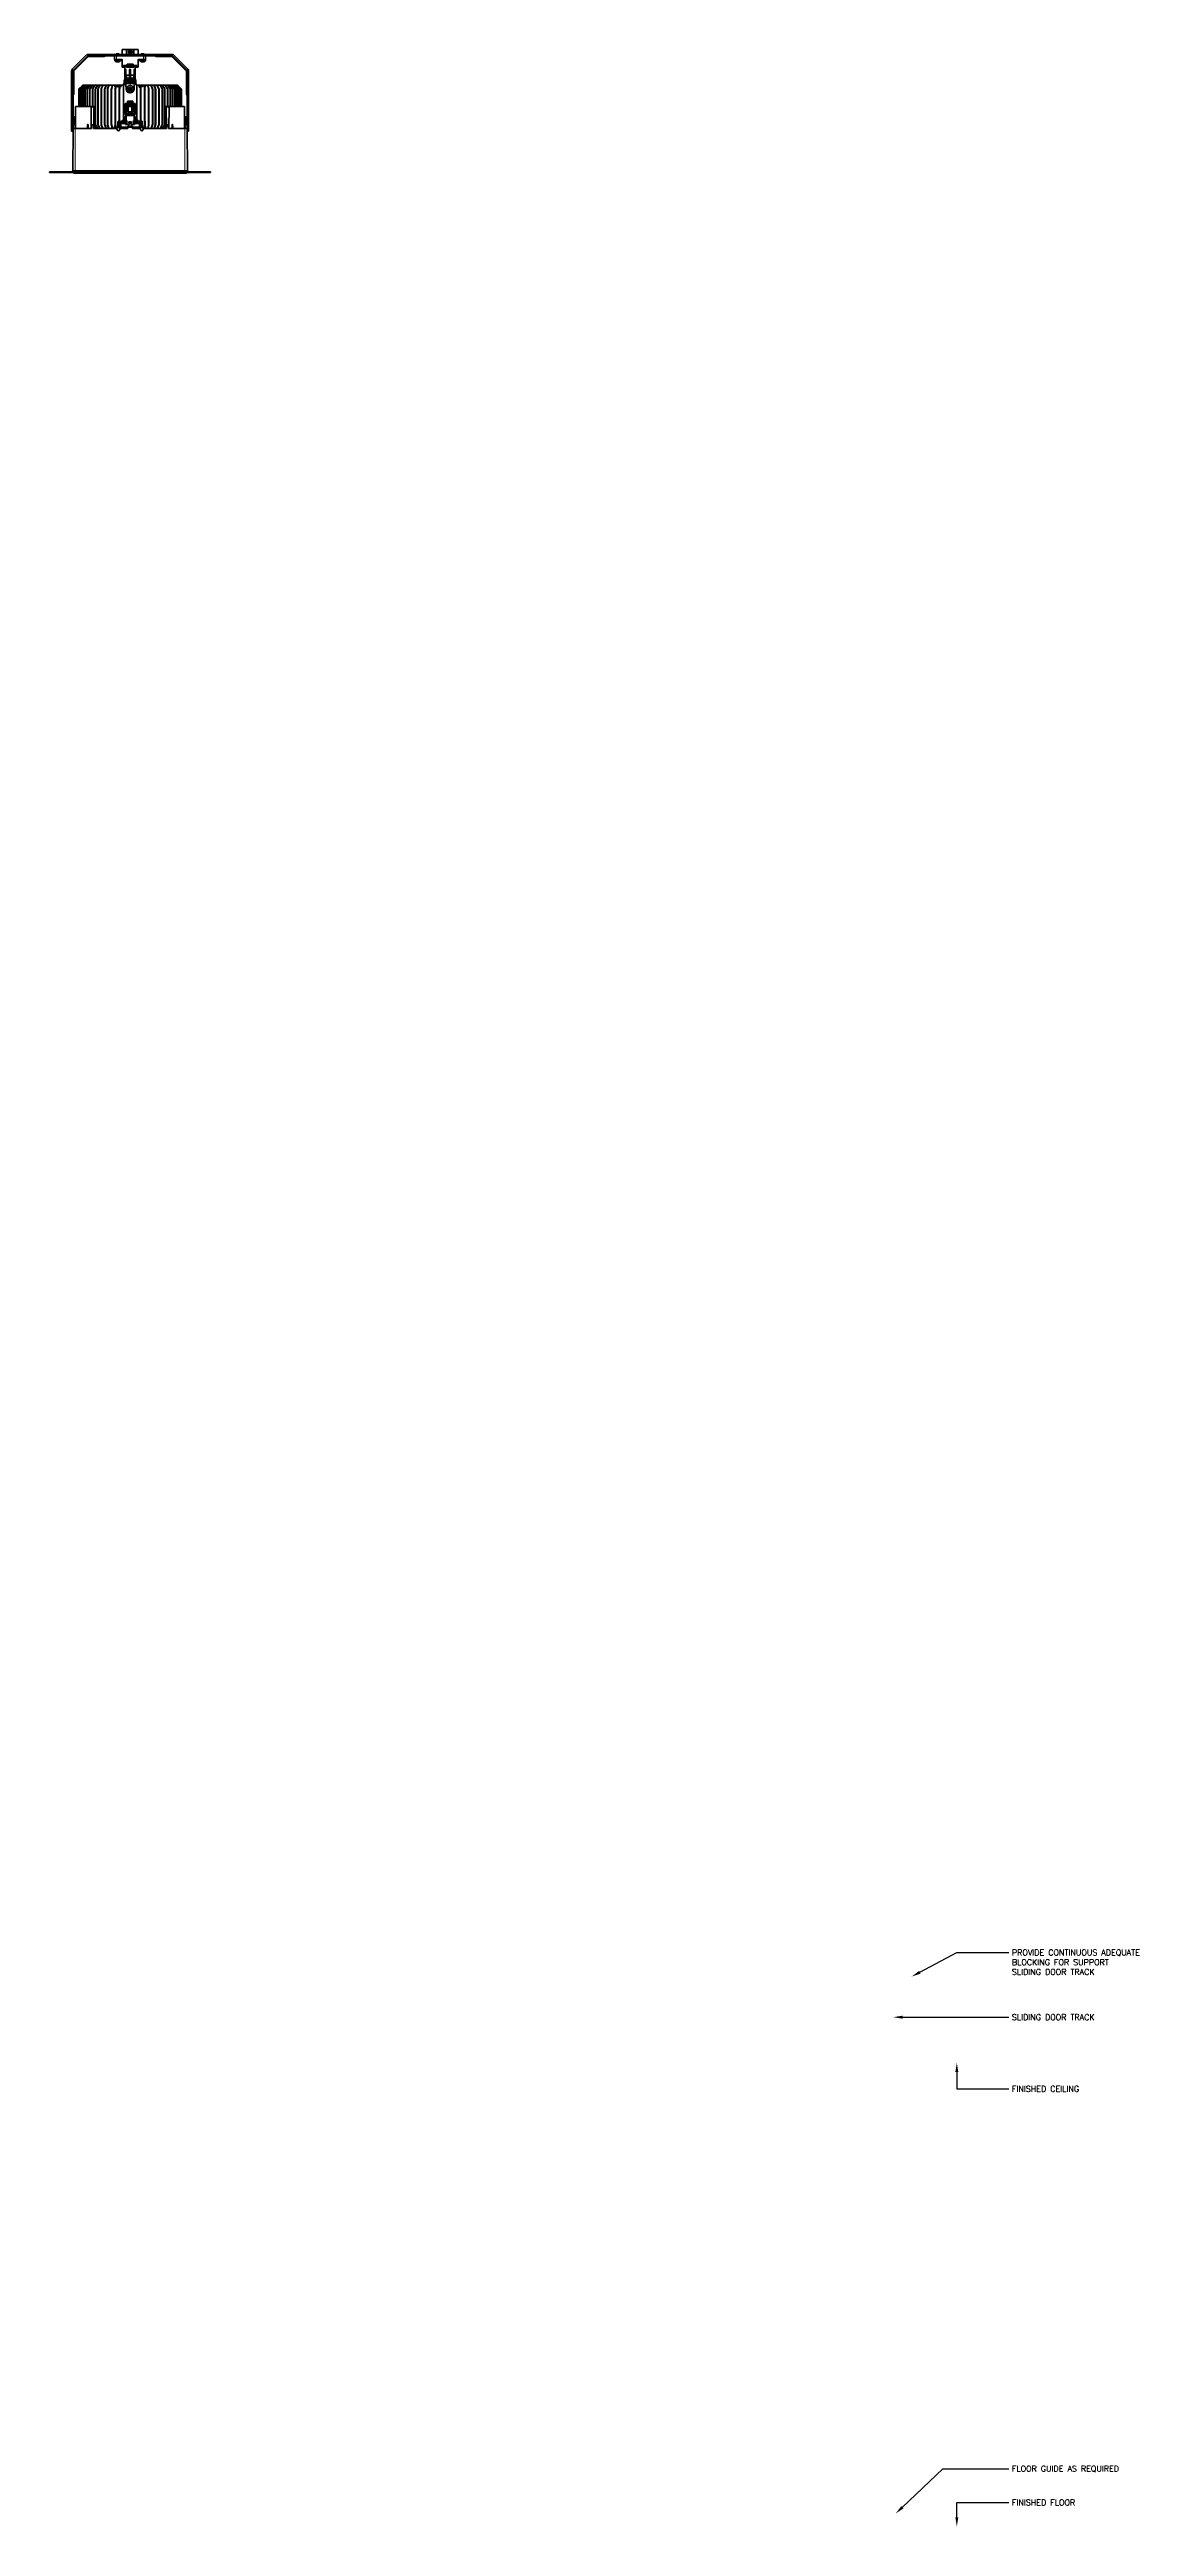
# Model space of a CAD drawing. Header units: inches. Extents: x -12478 to 399182, y -23212 to 525552.
# Drawn here: x 33090 to 34578, y -23212 to -19829 of the extents above; entities that cross this region are included whole.
import ezdxf
from ezdxf import colors
from ezdxf.entities.mleader import LeaderData, LeaderLine
from ezdxf.math import Vec2, Vec3

# ---------------------------------------------------------------- set-up
doc = ezdxf.new("R2010")
doc.units = ezdxf.units.IN
doc.header["$LTSCALE"] = 1000
doc.header["$MEASUREMENT"] = 0
doc.linetypes.add('DASHDOT', pattern=[1, 0.5, -0.25, 0, -0.25])
doc.layers.add('CQ Light Elevation', color=4, linetype='Continuous')
doc.layers.add('SM-NOTE', color=7, linetype='Continuous')
doc.layers.add('CQ Lighting', color=5, linetype='Continuous', lineweight=0)
doc.styles.add('SM-ANNO-00', font='romans.shx')

# ---------------------------------------------------------------- blocks, each defined once
blk = doc.blocks.new('T.HC0E0.HQ12 side 2')
at = {"layer": 'CQ Lighting', "color": 1, "lineweight": 35, "ltscale": 0.0125}
for p, q in [((441992.4, 518985.6), (441992.9, 518985.6)), ((442013.7, 518985.6), (442014.2, 518985.6)), ((441992.4, 518961.4), (441992.9, 518961.4)), ((441998, 518958.3), (441997.5, 518958.3)), ((442009.1, 518958.3), (442008.6, 518958.3)), ((442013.7, 518961.4), (442014.2, 518961.4)), ((441995.3, 518944.3), (441995.8, 518944.3)), ((441995.3, 518944.3), (441995.8, 518944.3)), ((441995.3, 518942.8), (441995.8, 518942.8)), ((441996.3, 518942.8), (441995.8, 518942.8)), ((441998, 518942.8), (441997.5, 518942.8)), ((442002.7, 518942.8), (442002.2, 518942.8)), ((442004.4, 518942.8), (442003.9, 518942.8)), ((442009.1, 518942.8), (442008.6, 518942.8)), ((442010.8, 518942.8), (442010.3, 518942.8)), ((442010.8, 518944.3), (442011.3, 518944.3)), ((442010.8, 518944.3), (442011.3, 518944.3)), ((442010.8, 518942.8), (442011.3, 518942.8)), ((441927.9, 518892.9), (441928.4, 518892.9)), ((441927.9, 518890.9), (441928.4, 518890.9)), ((441997.8, 518905.2), (441997.3, 518905.2)), ((441997.3, 518890.5), (441997.3, 518891)), ((441997.3, 518890.5), (441997.8, 518890.5)), ((441997.8, 518897.2), (441997.8, 518896.7)), ((442001.9, 518913.7), (442001.4, 518913.7)), ((442001.4, 518913.7), (442001.4, 518913.2)), ((442001.9, 518913.2), (442001.4, 518913.2)), ((442001.9, 518912.7), (442001.4, 518912.7)), ((442001.4, 518912.7), (442001.4, 518912.2)), ((442001.9, 518912.2), (442001.4, 518912.2)), ((442001.9, 518911.7), (442001.4, 518911.7)), ((442001.4, 518911.7), (442001.4, 518911.2)), ((442001.9, 518911.2), (442001.4, 518911.2)), ((442001.9, 518886.8), (442001.4, 518886.8)), ((442001.4, 518886.8), (442001.4, 518886.3)), ((442001.9, 518886.3), (442001.4, 518886.3)), ((442001.9, 518885.8), (442001.4, 518885.8)), ((442001.4, 518885.8), (442001.4, 518885.3)), ((442001.9, 518885.3), (442001.4, 518885.3)), ((442001.9, 518884.8), (442001.4, 518884.8)), ((442001.4, 518884.8), (442001.4, 518884.3)), ((442001.9, 518884.3), (442001.4, 518884.3)), ((442001.9, 518913.7), (442001.9, 518913.2)), ((442001.9, 518912.7), (442001.9, 518912.2)), ((442001.9, 518911.7), (442001.9, 518911.2)), ((442001.9, 518886.8), (442001.9, 518886.3)), ((442001.9, 518885.8), (442001.9, 518885.3)), ((442001.9, 518884.8), (442001.9, 518884.3)), ((442003, 518913.7), (442002.5, 518913.7)), ((442002.5, 518913.7), (442002.5, 518913.2)), ((442003, 518913.2), (442002.5, 518913.2)), ((442003, 518912.7), (442002.5, 518912.7)), ((442002.5, 518912.7), (442002.5, 518912.2)), ((442003, 518912.2), (442002.5, 518912.2)), ((442003, 518911.7), (442002.5, 518911.7)), ((442002.5, 518911.7), (442002.5, 518911.2)), ((442003, 518911.2), (442002.5, 518911.2)), ((442003, 518886.8), (442002.5, 518886.8)), ((442002.5, 518886.8), (442002.5, 518886.3)), ((442003, 518886.3), (442002.5, 518886.3)), ((442003, 518885.8), (442002.5, 518885.8)), ((442002.5, 518885.8), (442002.5, 518885.3)), ((442003, 518885.3), (442002.5, 518885.3)), ((442003, 518884.8), (442002.5, 518884.8)), ((442002.5, 518884.8), (442002.5, 518884.3)), ((442003, 518884.3), (442002.5, 518884.3)), ((442003, 518913.7), (442003, 518913.2)), ((442003, 518912.7), (442003, 518912.2)), ((442003, 518911.7), (442003, 518911.2)), ((442003, 518886.8), (442003, 518886.3)), ((442003, 518885.8), (442003, 518885.3)), ((442003, 518884.8), (442003, 518884.3)), ((442004.1, 518913.7), (442003.6, 518913.7)), ((442003.6, 518913.7), (442003.6, 518913.2)), ((442004.1, 518913.2), (442003.6, 518913.2)), ((442004.1, 518912.7), (442003.6, 518912.7)), ((442003.6, 518912.7), (442003.6, 518912.2)), ((442004.1, 518912.2), (442003.6, 518912.2)), ((442004.1, 518911.7), (442003.6, 518911.7)), ((442003.6, 518911.7), (442003.6, 518911.2)), ((442004.1, 518911.2), (442003.6, 518911.2)), ((442004.1, 518886.8), (442003.6, 518886.8)), ((442003.6, 518886.8), (442003.6, 518886.3)), ((442004.1, 518886.3), (442003.6, 518886.3)), ((442004.1, 518885.8), (442003.6, 518885.8)), ((442003.6, 518885.8), (442003.6, 518885.3)), ((442004.1, 518885.3), (442003.6, 518885.3)), ((442004.1, 518884.8), (442003.6, 518884.8)), ((442003.6, 518884.8), (442003.6, 518884.3)), ((442004.1, 518884.3), (442003.6, 518884.3)), ((442004.1, 518913.7), (442004.1, 518913.2)), ((442004.1, 518912.7), (442004.1, 518912.2)), ((442004.1, 518911.7), (442004.1, 518911.2)), ((442004.1, 518886.8), (442004.1, 518886.3)), ((442004.1, 518885.8), (442004.1, 518885.3)), ((442004.1, 518884.8), (442004.1, 518884.3)), ((442005.2, 518913.7), (442004.7, 518913.7)), ((442004.7, 518913.7), (442004.7, 518913.2)), ((442005.2, 518913.2), (442004.7, 518913.2)), ((442005.2, 518912.7), (442004.7, 518912.7)), ((442004.7, 518912.7), (442004.7, 518912.2)), ((442005.2, 518912.2), (442004.7, 518912.2)), ((442005.2, 518911.7), (442004.7, 518911.7)), ((442004.7, 518911.7), (442004.7, 518911.2)), ((442005.2, 518911.2), (442004.7, 518911.2)), ((442005.2, 518886.8), (442004.7, 518886.8)), ((442004.7, 518886.8), (442004.7, 518886.3)), ((442005.2, 518886.3), (442004.7, 518886.3)), ((442005.2, 518885.8), (442004.7, 518885.8)), ((442004.7, 518885.8), (442004.7, 518885.3)), ((442005.2, 518885.3), (442004.7, 518885.3)), ((442005.2, 518884.8), (442004.7, 518884.8)), ((442004.7, 518884.8), (442004.7, 518884.3)), ((442005.2, 518884.3), (442004.7, 518884.3)), ((442005.2, 518913.7), (442005.2, 518913.2)), ((442005.2, 518912.7), (442005.2, 518912.2)), ((442005.2, 518911.7), (442005.2, 518911.2)), ((442005.2, 518886.8), (442005.2, 518886.3)), ((442005.2, 518885.8), (442005.2, 518885.3)), ((442005.2, 518884.8), (442005.2, 518884.3)), ((442008.8, 518905.2), (442009.3, 518905.2)), ((442008.9, 518896.7), (442008.9, 518897.2)), ((442078.7, 518892.9), (442078.2, 518892.9)), ((442078.7, 518890.9), (442078.2, 518890.9))]:
    blk.add_line(p, q, dxfattribs=at)
at = {"layer": 'CQ Lighting', "color": 1, "lineweight": 35, "ltscale": 0.1675}
for p, q in [((441992.4, 518985.6), (441992.4, 518978.9)), ((441998.3, 518978.9), (441998.3, 518985.6)), ((442008.3, 518985.6), (442008.3, 518978.9)), ((442014.2, 518985.6), (442014.2, 518978.9))]:
    blk.add_line(p, q, dxfattribs=at)
at = {"layer": 'CQ Lighting', "color": 1, "lineweight": 35, "ltscale": 0.135001}
for p, q in [((441992.9, 518985.6), (441998.3, 518985.6)), ((442008.3, 518985.6), (442013.7, 518985.6))]:
    blk.add_line(p, q, dxfattribs=at)
at = {"layer": 'CQ Lighting', "color": 1, "lineweight": 13, "ltscale": 0.1675}
for p, q in [((441992.9, 518985.6), (441992.9, 518978.9)), ((442013.7, 518985.6), (442013.7, 518978.9))]:
    blk.add_line(p, q, dxfattribs=at)
at = {"layer": 'CQ Lighting', "color": 1, "lineweight": 35, "ltscale": 0.005}
for p, q in [((441998.3, 518985.3), (441998.5, 518985.3)), ((442008.1, 518985.3), (442008.3, 518985.3))]:
    blk.add_line(p, q, dxfattribs=at)
at = {"layer": 'CQ Lighting', "color": 1, "lineweight": 13, "ltscale": 0.005}
for p, q in [((441998.3, 518984.6), (441998.5, 518984.6)), ((442008.1, 518984.6), (442008.3, 518984.6))]:
    blk.add_line(p, q, dxfattribs=at)
at = {"layer": 'CQ Lighting', "color": 1, "lineweight": 35, "ltscale": 0.239999}
blk.add_line((441998.5, 518985.6), (442008.1, 518985.6), dxfattribs=at)
at = {"layer": 'CQ Lighting', "color": 1, "lineweight": 35, "ltscale": 0.02}
for p, q in [((441998.5, 518984.8), (441998.5, 518985.6)), ((442001.2, 518982.3), (442001.2, 518983.1)), ((442005.4, 518982.3), (442005.4, 518983.1)), ((442008.1, 518984.8), (442008.1, 518985.6)), ((441994.6, 518963), (441994.6, 518963.8)), ((442012, 518963), (442012, 518963.8))]:
    blk.add_line(p, q, dxfattribs=at)
at = {"layer": 'CQ Lighting', "color": 1, "lineweight": 13, "ltscale": 0.239999}
blk.add_line((441998.5, 518984.8), (442008.1, 518984.8), dxfattribs=at)
at = {"layer": 'CQ Lighting', "color": 1, "lineweight": 35, "ltscale": 0.1425}
for p, q in [((441998.5, 518979.1), (441998.5, 518984.8)), ((442008.1, 518979.1), (442008.1, 518984.8))]:
    blk.add_line(p, q, dxfattribs=at)
at = {"layer": 'CQ Lighting', "color": 1, "lineweight": 35, "ltscale": 0.0675}
for p, q in [((442001, 518980.8), (442001, 518983.5)), ((442005.6, 518983.5), (442005.6, 518980.8))]:
    blk.add_line(p, q, dxfattribs=at)
at = {"layer": 'CQ Lighting', "color": 1, "lineweight": 35, "ltscale": 0.114999}
for p, q in [((442001, 518983.5), (442005.6, 518983.5)), ((442005.6, 518980.8), (442001, 518980.8))]:
    blk.add_line(p, q, dxfattribs=at)
at = {"layer": 'CQ Lighting', "color": 1, "lineweight": 35, "ltscale": 0.104999}
for p, q in [((442001.2, 518983.1), (442005.4, 518983.1)), ((442001.2, 518982.3), (442005.4, 518982.3)), ((442001.2, 518981), (442005.4, 518981))]:
    blk.add_line(p, q, dxfattribs=at)
at = {"layer": 'CQ Lighting', "color": 1, "lineweight": 35}
for p, q in [((441923.4, 518956.3), (441923.4, 518875.9)), ((441943.6, 518977.9), (441924.4, 518958.8)), ((441925.4, 518956.3), (441925.4, 518875.9)), ((441945, 518976.5), (441925.8, 518957.4)), ((441926.4, 518925.7), (441926.4, 518956.3)), ((441926.6, 518956.7), (441945.7, 518975.8)), ((442003.3, 518978.9), (441946, 518978.9)), ((442003.3, 518976.9), (441946, 518976.9)), ((441946, 518975.9), (441966.5, 518975.9)), ((442003.3, 518978.9), (442060.6, 518978.9)), ((442003.3, 518976.9), (442060.6, 518976.9)), ((442060.6, 518975.9), (442040.1, 518975.9)), ((442080.1, 518956.7), (442060.9, 518975.8)), ((442061.6, 518976.5), (442080.8, 518957.4)), ((442063.1, 518977.9), (442082.2, 518958.8)), ((442080.2, 518925.7), (442080.2, 518956.3)), ((442081.2, 518956.3), (442081.2, 518875.9)), ((442083.2, 518956.3), (442083.2, 518875.9)), ((441933.3, 518931), (441933.3, 518907.9)), ((441933.5, 518931), (441933.5, 518907.9)), ((441933.6, 518907.9), (441933.6, 518931)), ((441934, 518931), (441934, 518907.9)), ((441934.1, 518907.9), (441934.1, 518931)), ((441935, 518931), (441935, 518907.9)), ((441935.1, 518907.9), (441935.1, 518931)), ((441936.4, 518931), (441936.4, 518907.9)), ((441936.6, 518907.9), (441936.6, 518931)), ((441938.3, 518931), (441938.3, 518907.9)), ((441938.5, 518907.9), (441938.5, 518931)), ((441940.1, 518931), (441940.1, 518907.9)), ((441940.3, 518907.9), (441940.3, 518931)), ((441942.1, 518931), (441942.1, 518907.9)), ((441942.4, 518907.9), (441942.4, 518931)), ((441945, 518931), (441945, 518907.9)), ((441945.3, 518907.9), (441945.3, 518931)), ((441948.2, 518931), (441948.2, 518907.9)), ((441948.6, 518907.9), (441948.6, 518931)), ((441951.8, 518931), (441951.8, 518907.9)), ((441952.2, 518907.9), (441952.2, 518931)), ((441955.8, 518931), (441955.8, 518883.5)), ((441956.2, 518883.5), (441956.2, 518931)), ((441959.2, 518931), (441959.2, 518883.5)), ((441959.6, 518883.5), (441959.6, 518931)), ((441963.6, 518931), (441963.6, 518883.5)), ((441964.1, 518883.5), (441964.1, 518931)), ((441968.4, 518931), (441968.4, 518883.5)), ((441968.9, 518883.5), (441968.9, 518931)), ((441972.4, 518931), (441972.4, 518883.5)), ((441972.9, 518883.5), (441972.9, 518931)), ((441977.6, 518931), (441977.6, 518883.5)), ((441978.1, 518883.5), (441978.1, 518931)), ((441983, 518931), (441983, 518883.5)), ((441983.5, 518883.5), (441983.5, 518931)), ((441988.6, 518931), (441988.6, 518883.5)), ((441989.1, 518883.5), (441989.1, 518931)), ((441994.3, 518887.7), (441994.3, 518936.8)), ((442012.3, 518887.7), (442012.3, 518936.8)), ((442017.6, 518883.5), (442017.6, 518931)), ((442018.1, 518931), (442018.1, 518883.5)), ((442023.1, 518883.5), (442023.1, 518931)), ((442023.6, 518931), (442023.6, 518883.5)), ((442028.5, 518883.5), (442028.5, 518931)), ((442029, 518931), (442029, 518883.5)), ((442033.7, 518883.5), (442033.7, 518931)), ((442034.2, 518931), (442034.2, 518883.5)), ((442037.8, 518883.5), (442037.8, 518931)), ((442038.2, 518931), (442038.2, 518883.5)), ((442042.5, 518883.5), (442042.5, 518931)), ((442043, 518931), (442043, 518883.5)), ((442047, 518883.5), (442047, 518931)), ((442047.5, 518931), (442047.5, 518883.5)), ((442050.5, 518883.5), (442050.5, 518931)), ((442050.9, 518931), (442050.9, 518883.5)), ((442054.4, 518907.9), (442054.4, 518931)), ((442054.8, 518931), (442054.8, 518907.9)), ((442058.1, 518907.9), (442058.1, 518931)), ((442058.4, 518931), (442058.4, 518907.9)), ((442061.3, 518907.9), (442061.3, 518931)), ((442061.6, 518931), (442061.6, 518907.9)), ((442064.3, 518907.9), (442064.3, 518931)), ((442064.5, 518931), (442064.5, 518907.9)), ((442066.3, 518907.9), (442066.3, 518931)), ((442066.5, 518931), (442066.5, 518907.9)), ((442068.1, 518907.9), (442068.1, 518931)), ((442068.3, 518931), (442068.3, 518907.9)), ((442070, 518907.9), (442070, 518931)), ((442070.2, 518931), (442070.2, 518907.9)), ((442071.5, 518907.9), (442071.5, 518931)), ((442071.6, 518931), (442071.6, 518907.9)), ((442072.5, 518907.9), (442072.5, 518931)), ((442072.6, 518931), (442072.6, 518907.9)), ((442073, 518907.9), (442073, 518931)), ((442073.1, 518931), (442073.1, 518907.9)), ((442073.3, 518931), (442073.3, 518907.9)), ((441928.9, 518907.9), (441928.6, 518877.6)), ((441929.3, 518907.9), (441949.4, 518907.9)), ((441950.2, 518877.6), (441950.1, 518907.2)), ((441953.8, 518877.6), (441953.9, 518907.2)), ((441954.9, 518907.9), (441955.2, 518877.6)), ((442051.7, 518907.9), (442051.5, 518877.6)), ((442052.8, 518877.6), (442052.7, 518907.2)), ((442056.4, 518877.6), (442056.5, 518907.2)), ((442077.3, 518907.9), (442057.2, 518907.9)), ((442077.7, 518907.9), (442078, 518877.6)), ((441925.5, 518877.6), (441925, 518820.2)), ((441950.7, 518877.6), (441928.5, 518877.6)), ((441983.8, 518877.6), (441953.4, 518877.6)), ((442053.3, 518877.6), (442022.8, 518877.6)), ((442078.2, 518877.6), (442056, 518877.6)), ((442081.1, 518877.6), (442081.6, 518820.2)), ((441895.3, 518818.7), (441999.9, 518818.7)), ((441895.3, 518817.7), (441999.9, 518817.7)), ((442078.2, 518816.9), (441928.5, 518816.9)), ((442006.7, 518818.7), (442111.3, 518818.7)), ((442006.7, 518817.7), (442111.3, 518817.7))]:
    blk.add_line(p, q, dxfattribs=at)
at = {"layer": 'CQ Lighting', "color": 1, "lineweight": 13, "ltscale": 0.008334}
for p, q in [((441925.7, 518956.3), (441925.4, 518956.3)), ((441925.8, 518957.4), (441926.1, 518957.1)), ((441945.2, 518976.2), (441945, 518976.5)), ((441946, 518976.9), (441946, 518976.6)), ((441966.5, 518976.9), (441966.5, 518976.6)), ((442040.1, 518976.9), (442040.1, 518976.6)), ((442060.6, 518976.9), (442060.6, 518976.6)), ((442061.4, 518976.2), (442061.6, 518976.5)), ((442080.8, 518957.4), (442080.5, 518957.1)), ((442080.9, 518956.3), (442081.2, 518956.3)), ((441925.4, 518925.7), (441925.7, 518925.7)), ((442081.2, 518925.7), (442080.9, 518925.7))]:
    blk.add_line(p, q, dxfattribs=at)
at = {"layer": 'CQ Lighting', "color": 1, "lineweight": 13, "ltscale": 0.016666}
for p, q in [((441925.7, 518956.3), (441926.4, 518956.3)), ((441966.5, 518975.9), (441966.5, 518976.6)), ((442040.1, 518975.9), (442040.1, 518976.6)), ((442080.9, 518956.3), (442080.2, 518956.3)), ((441926.4, 518925.7), (441925.7, 518925.7)), ((442080.2, 518925.7), (442080.9, 518925.7))]:
    blk.add_line(p, q, dxfattribs=at)
at = {"layer": 'CQ Lighting', "color": 1, "lineweight": 13}
for p, q in [((441925.7, 518956.3), (441925.7, 518925.7)), ((441945.2, 518976.2), (441926.1, 518957.1)), ((441966.5, 518976.6), (441946, 518976.6)), ((442040.1, 518976.6), (442060.6, 518976.6)), ((442061.4, 518976.2), (442080.5, 518957.1)), ((442080.9, 518956.3), (442080.9, 518925.7)), ((441929.3, 518907.9), (441929.3, 518877.6)), ((441950.5, 518877.6), (441950.3, 518906.9)), ((441953.5, 518877.6), (441953.7, 518906.9)), ((442053.1, 518877.6), (442052.9, 518906.9)), ((442056.1, 518877.6), (442056.3, 518906.9)), ((442077.3, 518907.9), (442077.3, 518877.6)), ((441928.5, 518877.6), (441928.5, 518820.2)), ((442078.2, 518877.6), (442078.2, 518820.2)), ((441928.5, 518820.2), (442078.2, 518820.2))]:
    blk.add_line(p, q, dxfattribs=at)
at = {"layer": 'CQ Lighting', "color": 1, "lineweight": 13, "ltscale": 0.016667}
for p, q in [((441926.6, 518956.7), (441926.1, 518957.1)), ((441945.2, 518976.2), (441945.7, 518975.8)), ((441946, 518975.9), (441946, 518976.6)), ((442060.6, 518975.9), (442060.6, 518976.6)), ((442061.4, 518976.2), (442060.9, 518975.8)), ((442080.1, 518956.7), (442080.5, 518957.1))]:
    blk.add_line(p, q, dxfattribs=at)
at = {"layer": 'CQ Lighting', "color": 1, "lineweight": 13, "ltscale": 0.055276}
for p, q in [((441966.5, 518976.6), (441968.7, 518976.6)), ((442040.1, 518976.6), (442037.9, 518976.6))]:
    blk.add_line(p, q, dxfattribs=at)
at = {"layer": 'CQ Lighting', "color": 1, "lineweight": 35, "ltscale": 0.009338}
for p, q in [((441982.4, 518976.9), (441982.1, 518976.9)), ((441982.4, 518971.9), (441982.1, 518971.9)), ((442024.6, 518976.9), (442024.2, 518976.9)), ((442024.6, 518971.9), (442024.2, 518971.9))]:
    blk.add_line(p, q, dxfattribs=at)
at = {"layer": 'CQ Lighting', "color": 1, "lineweight": 35, "ltscale": 0.125}
for p, q in [((441982.1, 518971.9), (441982.1, 518976.9)), ((441999.2, 518963.8), (441994.2, 518963.8)), ((442012.4, 518963.8), (442007.4, 518963.8)), ((442024.6, 518971.9), (442024.6, 518976.9)), ((441999.8, 518900.2), (441999.8, 518905.2)), ((442005.8, 518914.9), (442000.8, 518914.9)), ((442006.8, 518905.2), (442006.8, 518900.2))]:
    blk.add_line(p, q, dxfattribs=at)
at = {"layer": 'CQ Lighting', "color": 1, "lineweight": 35, "ltscale": 0.147963}
for p, q in [((441988.2, 518971.9), (441982.3, 518971.9)), ((442022.2, 518971.9), (442016.3, 518971.9))]:
    blk.add_line(p, q, dxfattribs=at)
at = {"layer": 'CQ Lighting', "color": 1, "lineweight": 35, "ltscale": 0.047785}
for p, q in [((441982.5, 518970), (441982.3, 518971.9)), ((441990.1, 518970), (441990.3, 518971.9)), ((442016.5, 518970), (442016.3, 518971.9)), ((442024.1, 518970), (442024.3, 518971.9))]:
    blk.add_line(p, q, dxfattribs=at)
at = {"layer": 'CQ Lighting', "color": 1, "lineweight": 35, "ltscale": 0.061401}
for p, q in [((441984.9, 518976.9), (441982.4, 518976.9)), ((441984.9, 518971.9), (441982.4, 518971.9)), ((442024.2, 518976.9), (442021.7, 518976.9)), ((442024.2, 518971.9), (442021.7, 518971.9))]:
    blk.add_line(p, q, dxfattribs=at)
at = {"layer": 'CQ Lighting', "color": 1, "lineweight": 13, "ltscale": 0.125}
for p, q in [((441982.4, 518971.9), (441982.4, 518976.9)), ((441984.9, 518971.9), (441984.9, 518976.9)), ((442021.7, 518971.9), (442021.7, 518976.9)), ((442024.2, 518971.9), (442024.2, 518976.9))]:
    blk.add_line(p, q, dxfattribs=at)
at = {"layer": 'CQ Lighting', "color": 1, "lineweight": 35, "ltscale": 0.14026}
for p, q in [((441988.1, 518970), (441982.5, 518970)), ((442022.1, 518970), (442016.5, 518970))]:
    blk.add_line(p, q, dxfattribs=at)
at = {"layer": 'CQ Lighting', "color": 1, "lineweight": 35, "ltscale": 0.000206}
for p, q in [((441983.8, 518969.2), (441983.8, 518969.2)), ((441988.8, 518969.2), (441988.8, 518969.2)), ((441988.8, 518969.2), (441988.8, 518969.2)), ((442017.8, 518969.2), (442017.8, 518969.2)), ((442022.8, 518969.2), (442022.8, 518969.2)), ((442022.8, 518969.2), (442022.8, 518969.2))]:
    blk.add_line(p, q, dxfattribs=at)
at = {"layer": 'CQ Lighting', "color": 1, "lineweight": 35, "ltscale": 0.073982}
for p, q in [((441987.3, 518979.9), (441984.3, 518979.9)), ((442021.3, 518979.9), (442018.3, 518979.9))]:
    blk.add_line(p, q, dxfattribs=at)
at = {"layer": 'CQ Lighting', "color": 1, "lineweight": 35, "ltscale": 0.025}
for p, q in [((441984.3, 518978.9), (441984.3, 518979.9)), ((441988.3, 518978.9), (441988.3, 518979.9)), ((442018.3, 518978.9), (442018.3, 518979.9)), ((442022.3, 518978.9), (442022.3, 518979.9)), ((441994.3, 518936.8), (441994.3, 518937.8)), ((441995.3, 518940.4), (441996.3, 518940.4)), ((442012.3, 518936.8), (442012.3, 518937.8)), ((442012.3, 518936.8), (442012.3, 518937.8)), ((441998, 518897.2), (441998, 518896.2)), ((442008.6, 518896.2), (442008.6, 518897.2))]:
    blk.add_line(p, q, dxfattribs=at)
at = {"layer": 'CQ Lighting', "color": 1, "lineweight": 35, "ltscale": 0.20051}
for p, q in [((441984.9, 518976.9), (441992.9, 518976.9)), ((442013.7, 518976.9), (442021.7, 518976.9))]:
    blk.add_line(p, q, dxfattribs=at)
at = {"layer": 'CQ Lighting', "color": 1, "lineweight": 35, "ltscale": 0.178859}
for p, q in [((441984.9, 518971.9), (441992, 518971.9)), ((442014.6, 518971.9), (442021.7, 518971.9))]:
    blk.add_line(p, q, dxfattribs=at)
at = {"layer": 'CQ Lighting', "color": 1, "lineweight": 35, "ltscale": 0.013472}
for p, q in [((441986, 518969.2), (441986, 518968.7)), ((441986.6, 518969.2), (441986.6, 518968.7)), ((442020, 518969.2), (442020, 518968.7)), ((442020.6, 518969.2), (442020.6, 518968.7))]:
    blk.add_line(p, q, dxfattribs=at)
at = {"layer": 'CQ Lighting', "color": 1, "lineweight": 35, "ltscale": 0.013029}
for p, q in [((441986.6, 518969.2), (441986.6, 518968.7)), ((442020.6, 518969.2), (442020.6, 518968.7))]:
    blk.add_line(p, q, dxfattribs=at)
at = {"layer": 'CQ Lighting', "color": 1, "lineweight": 35, "ltscale": 0.013471}
for p, q in [((441986.6, 518968.7), (441986.6, 518969.2)), ((441986.6, 518968.7), (441986.6, 518969.2)), ((442020.6, 518968.7), (442020.6, 518969.2)), ((442020.6, 518968.7), (442020.6, 518969.2))]:
    blk.add_line(p, q, dxfattribs=at)
at = {"layer": 'CQ Lighting', "color": 1, "lineweight": 35, "ltscale": 0.000443}
for p, q in [((441986.6, 518968.7), (441986.6, 518968.7)), ((442020.6, 518968.7), (442020.6, 518968.7))]:
    blk.add_line(p, q, dxfattribs=at)
at = {"layer": 'CQ Lighting', "color": 1, "lineweight": 35, "ltscale": 0.026018}
for p, q in [((441988.3, 518979.9), (441987.3, 518979.9)), ((442022.3, 518979.9), (442021.3, 518979.9))]:
    blk.add_line(p, q, dxfattribs=at)
at = {"layer": 'CQ Lighting', "color": 1, "lineweight": 35, "ltscale": 0.049327}
for p, q in [((441990.1, 518970), (441988.1, 518970)), ((442024.1, 518970), (442022.1, 518970))]:
    blk.add_line(p, q, dxfattribs=at)
at = {"layer": 'CQ Lighting', "color": 1, "lineweight": 35, "ltscale": 0.052037}
for p, q in [((441990.3, 518971.9), (441988.2, 518971.9)), ((442024.3, 518971.9), (442022.2, 518971.9))]:
    blk.add_line(p, q, dxfattribs=at)
at = {"layer": 'CQ Lighting', "color": 1, "lineweight": 13, "ltscale": 0.0125}
for p, q in [((441992.9, 518971.4), (441992.4, 518971.4)), ((442014.2, 518971.4), (442013.7, 518971.4)), ((441995.3, 518944), (441995.8, 518944)), ((441995.3, 518944), (441995.8, 518944)), ((441997.5, 518944.8), (441998, 518944.8)), ((441998, 518944.3), (441998, 518944.8)), ((442002.2, 518944.3), (442002.2, 518944.8)), ((442002.2, 518944.8), (442002.7, 518944.8)), ((442003.9, 518944.8), (442004.4, 518944.8)), ((442004.4, 518944.3), (442004.4, 518944.8)), ((442008.6, 518944.3), (442008.6, 518944.8)), ((442008.6, 518944.8), (442009.1, 518944.8)), ((442010.8, 518944), (442011.3, 518944)), ((442010.8, 518944), (442011.3, 518944))]:
    blk.add_line(p, q, dxfattribs=at)
at = {"layer": 'CQ Lighting', "color": 1, "lineweight": 35, "ltscale": 0.25}
for p, q in [((441992.4, 518971.4), (441992.4, 518961.4)), ((442008.3, 518961.3), (441998.3, 518961.3)), ((442014.2, 518971.4), (442014.2, 518961.4))]:
    blk.add_line(p, q, dxfattribs=at)
at = {"layer": 'CQ Lighting', "color": 1, "lineweight": 13, "ltscale": 0.25}
for p, q in [((441992.9, 518971.4), (441992.9, 518961.4)), ((442013.7, 518971.4), (442013.7, 518961.4))]:
    blk.add_line(p, q, dxfattribs=at)
at = {"layer": 'CQ Lighting', "color": 1, "lineweight": 35, "ltscale": 0.002501}
for p, q in [((441992.9, 518961.4), (441993, 518961.4)), ((442013.6, 518961.4), (442013.7, 518961.4)), ((441925.5, 518883.9), (441925.4, 518883.9)), ((442081.1, 518883.9), (442081.2, 518883.9)), ((441925.5, 518879.9), (441925.4, 518879.9)), ((442081.1, 518879.9), (442081.2, 518879.9))]:
    blk.add_line(p, q, dxfattribs=at)
at = {"layer": 'CQ Lighting', "color": 1, "lineweight": 35, "ltscale": 0.042427}
for p, q in [((441994.2, 518962.6), (441993, 518961.4)), ((442012.4, 518962.6), (442013.6, 518961.4))]:
    blk.add_line(p, q, dxfattribs=at)
at = {"layer": 'CQ Lighting', "color": 1, "lineweight": 35, "ltscale": 0.0825}
for p, q in [((441993, 518961.4), (441996.3, 518961.4)), ((442010.3, 518961.4), (442013.6, 518961.4))]:
    blk.add_line(p, q, dxfattribs=at)
at = {"layer": 'CQ Lighting', "color": 1, "lineweight": 35, "ltscale": 0.03}
for p, q in [((441994.2, 518962.6), (441994.2, 518963.8)), ((441997.5, 518958.3), (441996.3, 518958.3)), ((442010.3, 518958.3), (442009.1, 518958.3)), ((442012.4, 518962.6), (442012.4, 518963.8)), ((441996.3, 518942.8), (441997.5, 518942.8)), ((442009.1, 518942.8), (442010.3, 518942.8))]:
    blk.add_line(p, q, dxfattribs=at)
at = {"layer": 'CQ Lighting', "color": 1, "lineweight": 35, "ltscale": 0.014141}
for p, q in [((441994.2, 518962.6), (441994.6, 518963)), ((442012.4, 518962.6), (442012, 518963))]:
    blk.add_line(p, q, dxfattribs=at)
at = {"layer": 'CQ Lighting', "color": 1, "lineweight": 13, "ltscale": 0.02}
for p, q in [((441994.6, 518963), (441994.6, 518963.8)), ((441928.5, 518817.7), (441928.5, 518816.9)), ((442078.2, 518817.7), (442078.2, 518816.9))]:
    blk.add_line(p, q, dxfattribs=at)
at = {"layer": 'CQ Lighting', "color": 1, "lineweight": 35, "ltscale": 0.019445}
for p, q in [((441995.2, 518963.6), (441994.6, 518963)), ((442011.5, 518963.6), (442012, 518963))]:
    blk.add_line(p, q, dxfattribs=at)
at = {"layer": 'CQ Lighting', "color": 1, "lineweight": 35, "ltscale": 0.00625}
for p, q in [((441994.7, 518963.6), (441994.7, 518963.8)), ((441999.3, 518963.6), (441999.6, 518963.6)), ((442007.1, 518963.6), (442007.3, 518963.6)), ((442011.9, 518963.6), (442011.9, 518963.8))]:
    blk.add_line(p, q, dxfattribs=at)
at = {"layer": 'CQ Lighting', "color": 1, "lineweight": 35, "ltscale": 0.039999}
for p, q in [((441994.7, 518963.6), (441996.3, 518963.6)), ((442010.3, 518963.6), (442011.9, 518963.6))]:
    blk.add_line(p, q, dxfattribs=at)
at = {"layer": 'CQ Lighting', "color": 1, "lineweight": 35, "ltscale": 0.1375}
for p, q in [((441996.3, 518963.8), (441996.3, 518958.3)), ((442010.3, 518963.8), (442010.3, 518958.3)), ((441997.3, 518910.7), (441997.3, 518905.2)), ((441997.8, 518910.7), (441997.8, 518905.2)), ((441999.8, 518905.2), (441999.8, 518910.7)), ((442006.8, 518910.7), (442006.8, 518905.2)), ((442008.8, 518910.7), (442008.8, 518905.2)), ((442009.3, 518905.2), (442009.3, 518910.7))]:
    blk.add_line(p, q, dxfattribs=at)
at = {"layer": 'CQ Lighting', "color": 1, "lineweight": 35, "ltscale": 0.364081}
for p, q in [((441996.3, 518958.3), (441996.3, 518943.8)), ((442010.3, 518958.3), (442010.3, 518943.8))]:
    blk.add_line(p, q, dxfattribs=at)
at = {"layer": 'CQ Lighting', "color": 1, "lineweight": 35, "ltscale": 0.313094}
for p, q in [((441997.5, 518956.3), (441997.5, 518943.8)), ((442002.7, 518943.8), (442002.7, 518956.3)), ((442003.9, 518943.8), (442003.9, 518956.3)), ((442009.1, 518956.3), (442009.1, 518943.8))]:
    blk.add_line(p, q, dxfattribs=at)
at = {"layer": 'CQ Lighting', "color": 1, "lineweight": 13, "ltscale": 0.3375}
for p, q in [((441998, 518944.8), (441998, 518958.3)), ((442002.2, 518958.3), (442002.2, 518944.8)), ((442004.4, 518958.3), (442004.4, 518944.8)), ((442008.6, 518944.8), (442008.6, 518958.3))]:
    blk.add_line(p, q, dxfattribs=at)
at = {"layer": 'CQ Lighting', "color": 1, "lineweight": 35, "ltscale": 0.0625}
for p, q in [((441998.3, 518963.8), (441998.3, 518961.3)), ((442008.3, 518963.8), (442008.3, 518961.3))]:
    blk.add_line(p, q, dxfattribs=at)
at = {"layer": 'CQ Lighting', "color": 1, "lineweight": 35, "ltscale": 0.110001}
for p, q in [((442002.7, 518950.8), (441998.3, 518950.8)), ((442008.3, 518950.8), (442003.9, 518950.8))]:
    blk.add_line(p, q, dxfattribs=at)
at = {"layer": 'CQ Lighting', "color": 1, "lineweight": 35, "ltscale": 0.1125}
for p, q in [((441998.3, 518950.8), (441998.3, 518946.3)), ((442008.3, 518950.8), (442008.3, 518946.3))]:
    blk.add_line(p, q, dxfattribs=at)
at = {"layer": 'CQ Lighting', "color": 1, "lineweight": 35, "ltscale": 0.04}
for p, q in [((441999.2, 518965.4), (441999.2, 518963.8)), ((442007.4, 518965.4), (442007.4, 518963.8))]:
    blk.add_line(p, q, dxfattribs=at)
at = {"layer": 'CQ Lighting', "color": 1, "lineweight": 35, "ltscale": 0.204999}
blk.add_line((442007.4, 518965.4), (441999.2, 518965.4), dxfattribs=at)
at = {"layer": 'CQ Lighting', "color": 1, "lineweight": 35, "ltscale": 0.008749}
for p, q in [((441999.6, 518964.3), (441999.2, 518964.3)), ((442007.4, 518964.3), (442007.1, 518964.3))]:
    blk.add_line(p, q, dxfattribs=at)
at = {"layer": 'CQ Lighting', "color": 1, "lineweight": 35, "ltscale": 0.075}
for p, q in [((441999.3, 518964.3), (441999.3, 518961.3)), ((442007.3, 518964.3), (442007.3, 518961.3)), ((441999.6, 518914.9), (441999.6, 518911.9)), ((441999.8, 518911.7), (441999.8, 518914.7)), ((442004.8, 518908), (442001.8, 518908)), ((442004.8, 518900.5), (442001.8, 518900.5)), ((442006.8, 518914.7), (442006.8, 518911.7)), ((442007, 518911.9), (442007, 518914.9))]:
    blk.add_line(p, q, dxfattribs=at)
at = {"layer": 'CQ Lighting', "color": 1, "lineweight": 35, "ltscale": 0.2}
blk.add_line((441999.3, 518961.4), (442007.3, 518961.4), dxfattribs=at)
at = {"layer": 'CQ Lighting', "color": 1, "lineweight": 35, "ltscale": 0.011992}
for p, q in [((441999.6, 518964.3), (441999.6, 518964.7)), ((442007.1, 518964.3), (442007.1, 518964.7))]:
    blk.add_line(p, q, dxfattribs=at)
at = {"layer": 'CQ Lighting', "color": 1, "lineweight": 35, "ltscale": 0.021249}
for p, q in [((441999.6, 518964.7), (442000.4, 518964.7)), ((442006.2, 518964.7), (442007.1, 518964.7))]:
    blk.add_line(p, q, dxfattribs=at)
at = {"layer": 'CQ Lighting', "color": 1, "lineweight": 13, "ltscale": 0.021249}
for p, q in [((442000.4, 518964.3), (441999.6, 518964.3)), ((442000.4, 518963.4), (441999.6, 518963.4)), ((442006.2, 518964.3), (442007.1, 518964.3)), ((442006.2, 518963.4), (442007.1, 518963.4))]:
    blk.add_line(p, q, dxfattribs=at)
at = {"layer": 'CQ Lighting', "color": 1, "lineweight": 35, "ltscale": 0.022336}
for p, q in [((441999.6, 518964.3), (441999.6, 518963.4)), ((442007.1, 518964.3), (442007.1, 518963.4))]:
    blk.add_line(p, q, dxfattribs=at)
at = {"layer": 'CQ Lighting', "color": 1, "lineweight": 35, "ltscale": 0.026017}
for p, q in [((441999.6, 518962.3), (441999.6, 518963.4)), ((442007.1, 518962.3), (442007.1, 518963.4))]:
    blk.add_line(p, q, dxfattribs=at)
at = {"layer": 'CQ Lighting', "color": 1, "lineweight": 35, "ltscale": 0.1875}
for p, q in [((441999.6, 518962.3), (442007.1, 518962.3)), ((442010.3, 518952.3), (442010.3, 518944.8))]:
    blk.add_line(p, q, dxfattribs=at)
at = {"layer": 'CQ Lighting', "color": 1, "lineweight": 35, "ltscale": 0.160001}
for p, q in [((442006.5, 518976.8), (442000.1, 518976.8)), ((442006.5, 518881), (442000.1, 518881))]:
    blk.add_line(p, q, dxfattribs=at)
at = {"layer": 'CQ Lighting', "color": 1, "lineweight": 35, "ltscale": 0.010812}
for p, q in [((442000.4, 518965.4), (442000.4, 518965)), ((442006.2, 518965.4), (442006.2, 518965))]:
    blk.add_line(p, q, dxfattribs=at)
at = {"layer": 'CQ Lighting', "color": 1, "lineweight": 13, "ltscale": 0.145001}
for p, q in [((442000.4, 518965), (442006.2, 518965)), ((442000.4, 518964.3), (442006.2, 518964.3)), ((442000.4, 518962.7), (442006.2, 518962.7))]:
    blk.add_line(p, q, dxfattribs=at)
at = {"layer": 'CQ Lighting', "color": 1, "lineweight": 35, "ltscale": 0.016975}
for p, q in [((442000.4, 518964.3), (442000.4, 518965)), ((442006.2, 518964.3), (442006.2, 518965))]:
    blk.add_line(p, q, dxfattribs=at)
at = {"layer": 'CQ Lighting', "color": 1, "lineweight": 35, "ltscale": 0.040573}
for p, q in [((442000.4, 518964.3), (442000.4, 518962.7)), ((442006.2, 518964.3), (442006.2, 518962.7))]:
    blk.add_line(p, q, dxfattribs=at)
at = {"layer": 'CQ Lighting', "color": 1, "lineweight": 35, "ltscale": 0.0325}
for p, q in [((442001.2, 518981), (442001.2, 518982.3)), ((442005.4, 518981), (442005.4, 518982.3))]:
    blk.add_line(p, q, dxfattribs=at)
at = {"layer": 'CQ Lighting', "color": 1, "lineweight": 35, "ltscale": 0.054999}
blk.add_line((442004.4, 518958.3), (442002.2, 518958.3), dxfattribs=at)
at = {"layer": 'CQ Lighting', "color": 1, "lineweight": 13, "ltscale": 0.055277}
for p, q in [((441925.7, 518923.5), (441925.7, 518925.7)), ((442080.9, 518923.5), (442080.9, 518925.7))]:
    blk.add_line(p, q, dxfattribs=at)
at = {"layer": 'CQ Lighting', "color": 1, "lineweight": 13, "ltscale": 0.001089}
for p, q in [((441933.5, 518931), (441933.6, 518931)), ((441934.1, 518932.4), (441934.1, 518932.4)), ((441937.9, 518936.2), (441938, 518936.2)), ((442068.7, 518936.2), (442068.6, 518936.2)), ((442072.5, 518932.4), (442072.5, 518932.4)), ((442073.1, 518931), (442073, 518931))]:
    blk.add_line(p, q, dxfattribs=at)
at = {"layer": 'CQ Lighting', "color": 1, "lineweight": 35, "ltscale": 0.135354}
for p, q in [((441937.7, 518936.2), (441933.9, 518932.4)), ((442068.9, 518936.2), (442072.7, 518932.4))]:
    blk.add_line(p, q, dxfattribs=at)
at = {"layer": 'CQ Lighting', "color": 1, "lineweight": 13, "ltscale": 0.001956}
for p, q in [((441934, 518931), (441934.1, 518931)), ((441934.6, 518932.4), (441934.7, 518932.4)), ((441938.4, 518936.2), (441938.5, 518936.2)), ((442068.2, 518936.2), (442068.2, 518936.2)), ((442072, 518932.4), (442071.9, 518932.4)), ((442072.6, 518931), (442072.5, 518931))]:
    blk.add_line(p, q, dxfattribs=at)
at = {"layer": 'CQ Lighting', "color": 1, "lineweight": 35, "ltscale": 0.135098}
for p, q in [((441937.9, 518936.2), (441934.1, 518932.4)), ((441938, 518936.2), (441934.1, 518932.4)), ((442068.6, 518936.2), (442072.5, 518932.4)), ((442068.7, 518936.2), (442072.5, 518932.4))]:
    blk.add_line(p, q, dxfattribs=at)
at = {"layer": 'CQ Lighting', "color": 1, "lineweight": 35, "ltscale": 0.134525}
for p, q in [((441938.4, 518936.2), (441934.6, 518932.4)), ((441938.5, 518936.2), (441934.7, 518932.4)), ((442068.2, 518936.2), (442071.9, 518932.4)), ((442068.2, 518936.2), (442072, 518932.4))]:
    blk.add_line(p, q, dxfattribs=at)
at = {"layer": 'CQ Lighting', "color": 1, "lineweight": 13, "ltscale": 0.003024}
for p, q in [((441935, 518931), (441935.1, 518931)), ((441939.3, 518936.2), (441939.4, 518936.2)), ((442067.3, 518936.2), (442067.2, 518936.2)), ((442071.6, 518931), (442071.5, 518931))]:
    blk.add_line(p, q, dxfattribs=at)
at = {"layer": 'CQ Lighting', "color": 1, "lineweight": 35, "ltscale": 0.133359}
for p, q in [((441939.3, 518936.2), (441935.6, 518932.4)), ((442067.3, 518936.2), (442071, 518932.4))]:
    blk.add_line(p, q, dxfattribs=at)
at = {"layer": 'CQ Lighting', "color": 1, "lineweight": 13, "ltscale": 0.003023}
for p, q in [((441935.6, 518932.4), (441935.7, 518932.4)), ((442071, 518932.4), (442070.9, 518932.4))]:
    blk.add_line(p, q, dxfattribs=at)
at = {"layer": 'CQ Lighting', "color": 1, "lineweight": 35, "ltscale": 0.13336}
for p, q in [((441939.4, 518936.2), (441935.7, 518932.4)), ((442067.2, 518936.2), (442070.9, 518932.4))]:
    blk.add_line(p, q, dxfattribs=at)
at = {"layer": 'CQ Lighting', "color": 1, "lineweight": 13, "ltscale": 0.00407}
for p, q in [((441936.4, 518931), (441936.6, 518931)), ((441937, 518932.4), (441937.2, 518932.4)), ((441940.6, 518936.2), (441940.8, 518936.2)), ((442066, 518936.2), (442065.8, 518936.2)), ((442069.6, 518932.4), (442069.5, 518932.4)), ((442070.2, 518931), (442070, 518931))]:
    blk.add_line(p, q, dxfattribs=at)
at = {"layer": 'CQ Lighting', "color": 1, "lineweight": 35, "ltscale": 0.13172}
for p, q in [((441940.6, 518936.2), (441937, 518932.4)), ((441940.8, 518936.2), (441937.2, 518932.4)), ((442065.8, 518936.2), (442069.5, 518932.4)), ((442066, 518936.2), (442069.6, 518932.4))]:
    blk.add_line(p, q, dxfattribs=at)
at = {"layer": 'CQ Lighting', "color": 1, "lineweight": 13, "ltscale": 0.005084}
for p, q in [((441938.3, 518931), (441938.5, 518931)), ((441938.8, 518932.4), (441939, 518932.4)), ((441942.3, 518936.2), (441942.5, 518936.2)), ((442064.3, 518936.2), (442064.1, 518936.2)), ((442067.8, 518932.4), (442067.6, 518932.4)), ((442068.3, 518931), (442068.1, 518931))]:
    blk.add_line(p, q, dxfattribs=at)
at = {"layer": 'CQ Lighting', "color": 1, "lineweight": 35, "ltscale": 0.129636}
for p, q in [((441942.3, 518936.2), (441938.8, 518932.4)), ((441942.5, 518936.2), (441939, 518932.4)), ((442064.1, 518936.2), (442067.6, 518932.4)), ((442064.3, 518936.2), (442067.8, 518932.4))]:
    blk.add_line(p, q, dxfattribs=at)
at = {"layer": 'CQ Lighting', "color": 1, "lineweight": 35, "ltscale": 0.004884}
blk.add_line((441939.3, 518936.8), (441939.1, 518936.8), dxfattribs=at)
at = {"layer": 'CQ Lighting', "color": 1, "lineweight": 35, "ltscale": 0.001089}
for p, q in [((441939.3, 518936.8), (441939.4, 518936.8)), ((442067.3, 518936.8), (442067.2, 518936.8))]:
    blk.add_line(p, q, dxfattribs=at)
at = {"layer": 'CQ Lighting', "color": 1, "lineweight": 35, "ltscale": 0.009959}
for p, q in [((441939.8, 518936.8), (441939.4, 518936.8)), ((442066.8, 518936.8), (442067.2, 518936.8))]:
    blk.add_line(p, q, dxfattribs=at)
at = {"layer": 'CQ Lighting', "color": 1, "lineweight": 35, "ltscale": 0.001956}
for p, q in [((441939.8, 518936.8), (441939.8, 518936.8)), ((442066.8, 518936.8), (442066.8, 518936.8))]:
    blk.add_line(p, q, dxfattribs=at)
at = {"layer": 'CQ Lighting', "color": 1, "lineweight": 35, "ltscale": 0.020502}
for p, q in [((441940.7, 518936.8), (441939.8, 518936.8)), ((442065.9, 518936.8), (442066.8, 518936.8))]:
    blk.add_line(p, q, dxfattribs=at)
at = {"layer": 'CQ Lighting', "color": 1, "lineweight": 13, "ltscale": 0.005869}
for p, q in [((441940.1, 518931), (441940.3, 518931)), ((441940.6, 518932.4), (441940.8, 518932.4)), ((441944, 518936.2), (441944.2, 518936.2)), ((442062.7, 518936.2), (442062.4, 518936.2)), ((442066, 518932.4), (442065.8, 518932.4)), ((442066.5, 518931), (442066.3, 518931))]:
    blk.add_line(p, q, dxfattribs=at)
at = {"layer": 'CQ Lighting', "color": 1, "lineweight": 35, "ltscale": 0.12768}
for p, q in [((441944, 518936.2), (441940.6, 518932.4)), ((441944.2, 518936.2), (441940.8, 518932.4)), ((442062.4, 518936.2), (442065.8, 518932.4)), ((442062.7, 518936.2), (442066, 518932.4))]:
    blk.add_line(p, q, dxfattribs=at)
at = {"layer": 'CQ Lighting', "color": 1, "lineweight": 35, "ltscale": 0.003023}
for p, q in [((441940.7, 518936.8), (441940.8, 518936.8)), ((442065.9, 518936.8), (442065.8, 518936.8))]:
    blk.add_line(p, q, dxfattribs=at)
at = {"layer": 'CQ Lighting', "color": 1, "lineweight": 35, "ltscale": 0.029071}
for p, q in [((441942, 518936.8), (441940.8, 518936.8)), ((442064.7, 518936.8), (442065.8, 518936.8))]:
    blk.add_line(p, q, dxfattribs=at)
at = {"layer": 'CQ Lighting', "color": 1, "lineweight": 35, "ltscale": 0.00407}
for p, q in [((441942, 518936.8), (441942.1, 518936.8)), ((442064.7, 518936.8), (442064.5, 518936.8))]:
    blk.add_line(p, q, dxfattribs=at)
at = {"layer": 'CQ Lighting', "color": 1, "lineweight": 35, "ltscale": 0.037387}
for p, q in [((441943.6, 518936.8), (441942.1, 518936.8)), ((442063, 518936.8), (442064.5, 518936.8))]:
    blk.add_line(p, q, dxfattribs=at)
at = {"layer": 'CQ Lighting', "color": 1, "lineweight": 13, "ltscale": 0.006624}
for p, q in [((441942.1, 518931), (441942.4, 518931)), ((441942.6, 518932.4), (441942.9, 518932.4)), ((441945.8, 518936.2), (441946.1, 518936.2)), ((442060.8, 518936.2), (442060.5, 518936.2)), ((442064, 518932.4), (442063.8, 518932.4)), ((442064.5, 518931), (442064.3, 518931))]:
    blk.add_line(p, q, dxfattribs=at)
at = {"layer": 'CQ Lighting', "color": 1, "lineweight": 35, "ltscale": 0.125494}
for p, q in [((441945.8, 518936.2), (441942.6, 518932.4)), ((441946.1, 518936.2), (441942.9, 518932.4)), ((442060.5, 518936.2), (442063.8, 518932.4)), ((442060.8, 518936.2), (442064, 518932.4))]:
    blk.add_line(p, q, dxfattribs=at)
at = {"layer": 'CQ Lighting', "color": 1, "lineweight": 35, "ltscale": 0.005084}
for p, q in [((441943.6, 518936.8), (441943.8, 518936.8)), ((442063, 518936.8), (442062.8, 518936.8))]:
    blk.add_line(p, q, dxfattribs=at)
at = {"layer": 'CQ Lighting', "color": 1, "lineweight": 35, "ltscale": 0.034724}
for p, q in [((441945.2, 518936.8), (441943.8, 518936.8)), ((442061.4, 518936.8), (442062.8, 518936.8))]:
    blk.add_line(p, q, dxfattribs=at)
at = {"layer": 'CQ Lighting', "color": 1, "lineweight": 13, "ltscale": 0.007523}
for p, q in [((441945, 518931), (441945.3, 518931)), ((441945.4, 518932.4), (441945.7, 518932.4)), ((441948.5, 518936.2), (441948.8, 518936.2)), ((442058.1, 518936.2), (442057.8, 518936.2)), ((442061.2, 518932.4), (442060.9, 518932.4)), ((442061.6, 518931), (442061.3, 518931))]:
    blk.add_line(p, q, dxfattribs=at)
at = {"layer": 'CQ Lighting', "color": 1, "lineweight": 35, "ltscale": 0.005869}
for p, q in [((441945.2, 518936.8), (441945.4, 518936.8)), ((442061.4, 518936.8), (442061.2, 518936.8)), ((442051.2, 518877.7), (442051.5, 518877.7))]:
    blk.add_line(p, q, dxfattribs=at)
at = {"layer": 'CQ Lighting', "color": 1, "lineweight": 35, "ltscale": 0.039717}
for p, q in [((441947, 518936.8), (441945.4, 518936.8)), ((442059.6, 518936.8), (442061.2, 518936.8))]:
    blk.add_line(p, q, dxfattribs=at)
at = {"layer": 'CQ Lighting', "color": 1, "lineweight": 35, "ltscale": 0.122489}
for p, q in [((441948.5, 518936.2), (441945.4, 518932.4)), ((441948.8, 518936.2), (441945.7, 518932.4)), ((442057.8, 518936.2), (442060.9, 518932.4)), ((442058.1, 518936.2), (442061.2, 518932.4))]:
    blk.add_line(p, q, dxfattribs=at)
at = {"layer": 'CQ Lighting', "color": 1, "lineweight": 35, "ltscale": 0.006624}
for p, q in [((441947, 518936.8), (441947.3, 518936.8)), ((442059.6, 518936.8), (442059.3, 518936.8))]:
    blk.add_line(p, q, dxfattribs=at)
at = {"layer": 'CQ Lighting', "color": 1, "lineweight": 35, "ltscale": 0.058122}
for p, q in [((441949.6, 518936.8), (441947.3, 518936.8)), ((442057, 518936.8), (442059.3, 518936.8))]:
    blk.add_line(p, q, dxfattribs=at)
at = {"layer": 'CQ Lighting', "color": 1, "lineweight": 13, "ltscale": 0.008363}
for p, q in [((441948.2, 518931), (441948.6, 518931)), ((442058.4, 518931), (442058.1, 518931))]:
    blk.add_line(p, q, dxfattribs=at)
at = {"layer": 'CQ Lighting', "color": 1, "lineweight": 35, "ltscale": 0.119246}
for p, q in [((441951.5, 518936.2), (441948.7, 518932.4)), ((441951.8, 518936.2), (441949, 518932.4)), ((442054.8, 518936.2), (442057.6, 518932.4)), ((442055.1, 518936.2), (442058, 518932.4))]:
    blk.add_line(p, q, dxfattribs=at)
at = {"layer": 'CQ Lighting', "color": 1, "lineweight": 13, "ltscale": 0.008365}
for p, q in [((441948.7, 518932.4), (441949, 518932.4)), ((441951.5, 518936.2), (441951.8, 518936.2)), ((442055.1, 518936.2), (442054.8, 518936.2)), ((442058, 518932.4), (442057.6, 518932.4))]:
    blk.add_line(p, q, dxfattribs=at)
at = {"layer": 'CQ Lighting', "color": 1, "lineweight": 35, "ltscale": 0.007523}
for p, q in [((441949.6, 518936.8), (441949.9, 518936.8)), ((442057, 518936.8), (442056.7, 518936.8))]:
    blk.add_line(p, q, dxfattribs=at)
at = {"layer": 'CQ Lighting', "color": 1, "lineweight": 35, "ltscale": 0.065599}
for p, q in [((441952.5, 518936.8), (441949.9, 518936.8)), ((442054.1, 518936.8), (442056.7, 518936.8))]:
    blk.add_line(p, q, dxfattribs=at)
at = {"layer": 'CQ Lighting', "color": 1, "lineweight": 13, "ltscale": 0.009142}
for p, q in [((441951.8, 518931), (441952.2, 518931)), ((441952.2, 518932.4), (441952.6, 518932.4)), ((442054.4, 518932.4), (442054, 518932.4)), ((442054.8, 518931), (442054.4, 518931))]:
    blk.add_line(p, q, dxfattribs=at)
at = {"layer": 'CQ Lighting', "color": 1, "lineweight": 35, "ltscale": 0.11585}
for p, q in [((441954.8, 518936.2), (441952.2, 518932.4)), ((442051.8, 518936.2), (442054.4, 518932.4))]:
    blk.add_line(p, q, dxfattribs=at)
at = {"layer": 'CQ Lighting', "color": 1, "lineweight": 35, "ltscale": 0.008363}
for p, q in [((441952.6, 518936.8), (441952.9, 518936.8)), ((442054.1, 518936.8), (442053.7, 518936.8))]:
    blk.add_line(p, q, dxfattribs=at)
at = {"layer": 'CQ Lighting', "color": 1, "lineweight": 35, "ltscale": 0.115851}
for p, q in [((441955.2, 518936.2), (441952.6, 518932.4)), ((442051.4, 518936.2), (442054, 518932.4))]:
    blk.add_line(p, q, dxfattribs=at)
at = {"layer": 'CQ Lighting', "color": 1, "lineweight": 35, "ltscale": 0.072729}
for p, q in [((441955.8, 518936.8), (441952.9, 518936.8)), ((442050.8, 518936.8), (442053.7, 518936.8))]:
    blk.add_line(p, q, dxfattribs=at)
at = {"layer": 'CQ Lighting', "color": 1, "lineweight": 13, "ltscale": 0.009143}
for p, q in [((441954.8, 518936.2), (441955.2, 518936.2)), ((442051.8, 518936.2), (442051.4, 518936.2))]:
    blk.add_line(p, q, dxfattribs=at)
at = {"layer": 'CQ Lighting', "color": 1, "lineweight": 35, "ltscale": 0.009142}
for p, q in [((441955.8, 518936.8), (441956.2, 518936.8)), ((442050.8, 518936.8), (442050.4, 518936.8)), ((441956.2, 518877.7), (441955.8, 518877.7)), ((442050.4, 518877.7), (442050.8, 518877.7))]:
    blk.add_line(p, q, dxfattribs=at)
at = {"layer": 'CQ Lighting', "color": 1, "lineweight": 13, "ltscale": 0.009851}
for p, q in [((441955.8, 518931), (441956.2, 518931)), ((441958.5, 518936.2), (441958.9, 518936.2)), ((442048.1, 518936.2), (442047.7, 518936.2)), ((442050.9, 518931), (442050.5, 518931)), ((441956.2, 518883.5), (441955.8, 518883.5)), ((442050.5, 518883.5), (442050.9, 518883.5)), ((441958.9, 518878.3), (441958.5, 518878.3)), ((442047.7, 518878.3), (442048.1, 518878.3))]:
    blk.add_line(p, q, dxfattribs=at)
at = {"layer": 'CQ Lighting', "color": 1, "lineweight": 35, "ltscale": 0.112395}
for p, q in [((441958.5, 518936.2), (441956.1, 518932.4)), ((442048.1, 518936.2), (442050.5, 518932.4)), ((441958.5, 518878.3), (441956.1, 518882.1)), ((442048.1, 518878.3), (442050.5, 518882.1))]:
    blk.add_line(p, q, dxfattribs=at)
at = {"layer": 'CQ Lighting', "color": 1, "lineweight": 13, "ltscale": 0.00985}
for p, q in [((441956.1, 518932.4), (441956.5, 518932.4)), ((442050.5, 518932.4), (442050.1, 518932.4)), ((441956.5, 518882.1), (441956.1, 518882.1)), ((442050.1, 518882.1), (442050.5, 518882.1))]:
    blk.add_line(p, q, dxfattribs=at)
at = {"layer": 'CQ Lighting', "color": 1, "lineweight": 35, "ltscale": 0.079536}
for p, q in [((441959.3, 518936.8), (441956.2, 518936.8)), ((442047.3, 518936.8), (442050.4, 518936.8))]:
    blk.add_line(p, q, dxfattribs=at)
at = {"layer": 'CQ Lighting', "color": 1, "lineweight": 35, "ltscale": 0.112396}
for p, q in [((441958.9, 518936.2), (441956.5, 518932.4)), ((442047.7, 518936.2), (442050.1, 518932.4)), ((441958.9, 518878.3), (441956.5, 518882.1)), ((442047.7, 518878.3), (442050.1, 518882.1))]:
    blk.add_line(p, q, dxfattribs=at)
at = {"layer": 'CQ Lighting', "color": 1, "lineweight": 13, "ltscale": 0.010364}
for p, q in [((441959.2, 518931), (441959.6, 518931)), ((441959.5, 518932.4), (441959.9, 518932.4)), ((442047.1, 518932.4), (442046.7, 518932.4)), ((442047.5, 518931), (442047, 518931)), ((441959.6, 518883.5), (441959.2, 518883.5)), ((441959.9, 518882.1), (441959.5, 518882.1)), ((442046.7, 518882.1), (442047.1, 518882.1)), ((442047, 518883.5), (442047.5, 518883.5))]:
    blk.add_line(p, q, dxfattribs=at)
at = {"layer": 'CQ Lighting', "color": 1, "lineweight": 35, "ltscale": 0.009851}
for p, q in [((441959.3, 518936.8), (441959.7, 518936.8)), ((442047.3, 518936.8), (442046.9, 518936.8)), ((441959.7, 518877.7), (441959.3, 518877.7)), ((442046.9, 518877.7), (442047.3, 518877.7))]:
    blk.add_line(p, q, dxfattribs=at)
at = {"layer": 'CQ Lighting', "color": 1, "lineweight": 35, "ltscale": 0.109659}
for p, q in [((441961.6, 518936.2), (441959.5, 518932.4)), ((442045, 518936.2), (442047.1, 518932.4)), ((441961.6, 518878.3), (441959.5, 518882.1)), ((442045, 518878.3), (442047.1, 518882.1))]:
    blk.add_line(p, q, dxfattribs=at)
at = {"layer": 'CQ Lighting', "color": 1, "lineweight": 35, "ltscale": 0.066806}
for p, q in [((441962.4, 518936.8), (441959.7, 518936.8)), ((442044.2, 518936.8), (442046.9, 518936.8))]:
    blk.add_line(p, q, dxfattribs=at)
at = {"layer": 'CQ Lighting', "color": 1, "lineweight": 35, "ltscale": 0.109658}
for p, q in [((441962, 518936.2), (441959.9, 518932.4)), ((442044.6, 518936.2), (442046.7, 518932.4)), ((441962, 518878.3), (441959.9, 518882.1)), ((442044.6, 518878.3), (442046.7, 518882.1))]:
    blk.add_line(p, q, dxfattribs=at)
at = {"layer": 'CQ Lighting', "color": 1, "lineweight": 13, "ltscale": 0.010362}
for p, q in [((441961.6, 518936.2), (441962, 518936.2)), ((442045, 518936.2), (442044.6, 518936.2)), ((441962, 518878.3), (441961.6, 518878.3)), ((442044.6, 518878.3), (442045, 518878.3))]:
    blk.add_line(p, q, dxfattribs=at)
at = {"layer": 'CQ Lighting', "color": 1, "lineweight": 35, "ltscale": 0.010362}
for p, q in [((441962.4, 518936.8), (441962.8, 518936.8)), ((442044.2, 518936.8), (442043.8, 518936.8)), ((441962.8, 518877.7), (441962.4, 518877.7)), ((442043.8, 518877.7), (442044.2, 518877.7))]:
    blk.add_line(p, q, dxfattribs=at)
at = {"layer": 'CQ Lighting', "color": 1, "lineweight": 35, "ltscale": 0.090892}
blk.add_line((441966.5, 518936.8), (441962.8, 518936.8), dxfattribs=at)
at = {"layer": 'CQ Lighting', "color": 1, "lineweight": 13, "ltscale": 0.010933}
for p, q in [((441963.6, 518931), (441964.1, 518931)), ((441963.9, 518932.4), (441964.4, 518932.4)), ((441965.8, 518936.2), (441966.2, 518936.2)), ((442040.8, 518936.2), (442040.4, 518936.2)), ((442042.7, 518932.4), (442042.2, 518932.4)), ((442043, 518931), (442042.5, 518931)), ((441964.1, 518883.5), (441963.6, 518883.5)), ((441964.4, 518882.1), (441963.9, 518882.1)), ((442042.2, 518882.1), (442042.7, 518882.1)), ((442042.5, 518883.5), (442043, 518883.5)), ((441966.2, 518878.3), (441965.8, 518878.3)), ((442040.4, 518878.3), (442040.8, 518878.3))]:
    blk.add_line(p, q, dxfattribs=at)
at = {"layer": 'CQ Lighting', "color": 1, "lineweight": 35, "ltscale": 0.106366}
for p, q in [((441965.8, 518936.2), (441963.9, 518932.4)), ((441966.2, 518936.2), (441964.4, 518932.4)), ((442040.4, 518936.2), (442042.2, 518932.4)), ((442040.8, 518936.2), (442042.7, 518932.4)), ((441965.8, 518878.3), (441963.9, 518882.1)), ((441966.2, 518878.3), (441964.4, 518882.1)), ((442040.4, 518878.3), (442042.2, 518882.1)), ((442040.8, 518878.3), (442042.7, 518882.1))]:
    blk.add_line(p, q, dxfattribs=at)
at = {"layer": 'CQ Lighting', "color": 1, "lineweight": 35, "ltscale": 0.010933}
for p, q in [((441966.5, 518936.8), (441966.9, 518936.8)), ((442040.1, 518936.8), (442039.7, 518936.8)), ((441966.9, 518877.7), (441966.5, 518877.7)), ((442039.7, 518877.7), (442040.1, 518877.7))]:
    blk.add_line(p, q, dxfattribs=at)
at = {"layer": 'CQ Lighting', "color": 1, "lineweight": 35, "ltscale": 0.096559}
for p, q in [((441970.8, 518936.8), (441966.9, 518936.8)), ((442035.8, 518936.8), (442039.7, 518936.8))]:
    blk.add_line(p, q, dxfattribs=at)
at = {"layer": 'CQ Lighting', "color": 1, "lineweight": 13, "ltscale": 0.01142}
for p, q in [((441968.4, 518931), (441968.9, 518931)), ((441968.6, 518932.4), (441969.1, 518932.4)), ((441970.2, 518936.2), (441970.6, 518936.2)), ((442036.4, 518936.2), (442036, 518936.2)), ((442038, 518932.4), (442037.5, 518932.4)), ((442038.2, 518931), (442037.8, 518931)), ((441968.9, 518883.5), (441968.4, 518883.5)), ((441969.1, 518882.1), (441968.6, 518882.1)), ((442037.5, 518882.1), (442038, 518882.1)), ((442037.8, 518883.5), (442038.2, 518883.5)), ((441970.6, 518878.3), (441970.2, 518878.3)), ((442036, 518878.3), (442036.4, 518878.3))]:
    blk.add_line(p, q, dxfattribs=at)
at = {"layer": 'CQ Lighting', "color": 1, "lineweight": 35, "ltscale": 0.103325}
for p, q in [((441970.2, 518936.2), (441968.6, 518932.4)), ((441970.6, 518936.2), (441969.1, 518932.4)), ((442036, 518936.2), (442037.5, 518932.4)), ((442036.4, 518936.2), (442038, 518932.4)), ((441970.2, 518878.3), (441968.6, 518882.1)), ((441970.6, 518878.3), (441969.1, 518882.1)), ((442036, 518878.3), (442037.5, 518882.1)), ((442036.4, 518878.3), (442038, 518882.1))]:
    blk.add_line(p, q, dxfattribs=at)
at = {"layer": 'CQ Lighting', "color": 1, "lineweight": 35, "ltscale": 0.01142}
for p, q in [((441970.8, 518936.8), (441971.2, 518936.8)), ((442035.8, 518936.8), (442035.4, 518936.8)), ((441971.2, 518877.7), (441970.8, 518877.7)), ((442035.4, 518877.7), (442035.8, 518877.7))]:
    blk.add_line(p, q, dxfattribs=at)
at = {"layer": 'CQ Lighting', "color": 1, "lineweight": 35, "ltscale": 0.07982}
for p, q in [((441974.4, 518936.8), (441971.2, 518936.8)), ((442032.2, 518936.8), (442035.4, 518936.8))]:
    blk.add_line(p, q, dxfattribs=at)
at = {"layer": 'CQ Lighting', "color": 1, "lineweight": 13, "ltscale": 0.011746}
for p, q in [((441972.4, 518931), (441972.9, 518931)), ((441972.6, 518932.4), (441973.1, 518932.4)), ((441973.9, 518936.2), (441974.4, 518936.2)), ((442032.7, 518936.2), (442032.2, 518936.2)), ((442034, 518932.4), (442033.5, 518932.4)), ((442034.2, 518931), (442033.7, 518931)), ((441972.9, 518883.5), (441972.4, 518883.5)), ((441973.1, 518882.1), (441972.6, 518882.1)), ((442033.5, 518882.1), (442034, 518882.1)), ((442033.7, 518883.5), (442034.2, 518883.5)), ((441974.4, 518878.3), (441973.9, 518878.3)), ((442032.2, 518878.3), (442032.7, 518878.3))]:
    blk.add_line(p, q, dxfattribs=at)
at = {"layer": 'CQ Lighting', "color": 1, "lineweight": 35, "ltscale": 0.101154}
for p, q in [((441973.9, 518936.2), (441972.6, 518932.4)), ((441974.4, 518936.2), (441973.1, 518932.4)), ((442032.2, 518936.2), (442033.5, 518932.4)), ((442032.7, 518936.2), (442034, 518932.4)), ((441973.9, 518878.3), (441972.6, 518882.1)), ((441974.4, 518878.3), (441973.1, 518882.1)), ((442032.2, 518878.3), (442033.5, 518882.1)), ((442032.7, 518878.3), (442034, 518882.1))]:
    blk.add_line(p, q, dxfattribs=at)
at = {"layer": 'CQ Lighting', "color": 1, "lineweight": 35, "ltscale": 0.011746}
for p, q in [((441974.4, 518936.8), (441974.9, 518936.8)), ((442032.2, 518936.8), (442031.7, 518936.8)), ((441974.9, 518877.7), (441974.4, 518877.7)), ((442031.7, 518877.7), (442032.2, 518877.7))]:
    blk.add_line(p, q, dxfattribs=at)
at = {"layer": 'CQ Lighting', "color": 1, "lineweight": 35, "ltscale": 0.084164}
for p, q in [((441978.3, 518936.8), (441974.9, 518936.8)), ((442028.4, 518936.8), (442031.7, 518936.8))]:
    blk.add_line(p, q, dxfattribs=at)
at = {"layer": 'CQ Lighting', "color": 1, "lineweight": 13, "ltscale": 0.012074}
for p, q in [((441977.6, 518931), (441978.1, 518931)), ((441977.8, 518932.4), (441978.2, 518932.4)), ((441978.8, 518936.2), (441979.2, 518936.2)), ((441983.4, 518935.8), (441982.9, 518935.8)), ((442023.2, 518935.8), (442023.7, 518935.8)), ((442027.9, 518936.2), (442027.4, 518936.2)), ((442028.9, 518932.4), (442028.4, 518932.4)), ((442029, 518931), (442028.5, 518931)), ((441978.1, 518883.5), (441977.6, 518883.5)), ((441978.2, 518882.1), (441977.8, 518882.1)), ((442028.4, 518882.1), (442028.9, 518882.1)), ((442028.5, 518883.5), (442029, 518883.5)), ((441979.2, 518878.3), (441978.8, 518878.3)), ((442027.4, 518878.3), (442027.9, 518878.3))]:
    blk.add_line(p, q, dxfattribs=at)
at = {"layer": 'CQ Lighting', "color": 1, "lineweight": 35, "ltscale": 0.098864}
for p, q in [((441978.8, 518936.2), (441977.8, 518932.4)), ((441979.2, 518936.2), (441978.2, 518932.4)), ((442027.4, 518936.2), (442028.4, 518932.4)), ((442027.9, 518936.2), (442028.9, 518932.4)), ((441978.8, 518878.3), (441977.8, 518882.1)), ((441979.2, 518878.3), (441978.2, 518882.1)), ((442027.4, 518878.3), (442028.4, 518882.1)), ((442027.9, 518878.3), (442028.9, 518882.1))]:
    blk.add_line(p, q, dxfattribs=at)
at = {"layer": 'CQ Lighting', "color": 1, "lineweight": 35, "ltscale": 0.021606}
for p, q in [((441979.1, 518936.8), (441978.3, 518936.8)), ((442027.5, 518936.8), (442028.4, 518936.8))]:
    blk.add_line(p, q, dxfattribs=at)
at = {"layer": 'CQ Lighting', "color": 1, "lineweight": 35, "ltscale": 0.000658}
blk.add_line((441978.7, 518936.2), (441978.7, 518936.2), dxfattribs=at)
at = {"layer": 'CQ Lighting', "color": 1, "lineweight": 35, "ltscale": 0.012074}
for p, q in [((441979.1, 518936.8), (441979.6, 518936.8)), ((441983.7, 518936.8), (441983.2, 518936.8)), ((442023, 518936.8), (442023.4, 518936.8)), ((442027.5, 518936.8), (442027, 518936.8)), ((441979.6, 518877.7), (441979.1, 518877.7)), ((442027, 518877.7), (442027.5, 518877.7))]:
    blk.add_line(p, q, dxfattribs=at)
at = {"layer": 'CQ Lighting', "color": 1, "lineweight": 35, "ltscale": 0.06369}
for p, q in [((441982.1, 518936.8), (441979.6, 518936.8)), ((442024.5, 518936.8), (442027, 518936.8))]:
    blk.add_line(p, q, dxfattribs=at)
at = {"layer": 'CQ Lighting', "color": 1, "lineweight": 35, "ltscale": 0.025627}
blk.add_line((441983.2, 518936.8), (441982.1, 518936.8), dxfattribs=at)
at = {"layer": 'CQ Lighting', "color": 1, "lineweight": 35, "ltscale": 0.041869}
for p, q in [((441982.9, 518934.6), (441982.5, 518936.2)), ((442023.7, 518934.6), (442024.1, 518936.2))]:
    blk.add_line(p, q, dxfattribs=at)
at = {"layer": 'CQ Lighting', "color": 1, "lineweight": 35, "ltscale": 0.028349}
for p, q in [((441982.9, 518935.8), (441982.9, 518934.7)), ((442023.7, 518935.8), (442023.7, 518934.7))]:
    blk.add_line(p, q, dxfattribs=at)
at = {"layer": 'CQ Lighting', "color": 1, "lineweight": 13, "ltscale": 0.012309}
for p, q in [((441983, 518931), (441983.5, 518931)), ((442023.6, 518931), (442023.1, 518931)), ((441983.5, 518883.5), (441983, 518883.5)), ((442023.1, 518883.5), (442023.6, 518883.5))]:
    blk.add_line(p, q, dxfattribs=at)
at = {"layer": 'CQ Lighting', "color": 1, "lineweight": 35, "ltscale": 0.097143}
for p, q in [((441983.8, 518936.2), (441983.1, 518932.4)), ((441984.3, 518936.2), (441983.6, 518932.4)), ((442022.4, 518936.2), (442023, 518932.4)), ((442022.8, 518936.2), (442023.5, 518932.4)), ((441983.8, 518878.3), (441983.1, 518882.1)), ((441984.3, 518878.3), (441983.6, 518882.1)), ((441986.6, 518882.1), (441985.9, 518878.3)), ((442020, 518882.1), (442020.7, 518878.3)), ((442022.4, 518878.3), (442023, 518882.1)), ((442022.8, 518878.3), (442023.5, 518882.1))]:
    blk.add_line(p, q, dxfattribs=at)
at = {"layer": 'CQ Lighting', "color": 1, "lineweight": 35, "ltscale": 0.007027}
for p, q in [((441983.4, 518934.3), (441983.1, 518934.3)), ((442023.2, 518934.3), (442023.5, 518934.3))]:
    blk.add_line(p, q, dxfattribs=at)
at = {"layer": 'CQ Lighting', "color": 1, "lineweight": 13, "ltscale": 0.012311}
for p, q in [((441983.1, 518932.4), (441983.6, 518932.4)), ((441983.8, 518936.2), (441984.3, 518936.2)), ((441987, 518935.8), (441986.6, 518935.8)), ((442019.6, 518935.8), (442020.1, 518935.8)), ((442022.8, 518936.2), (442022.4, 518936.2)), ((442023.5, 518932.4), (442023, 518932.4)), ((441983.6, 518882.1), (441983.1, 518882.1)), ((442023, 518882.1), (442023.5, 518882.1)), ((441984.3, 518878.3), (441983.8, 518878.3)), ((442022.4, 518878.3), (442022.8, 518878.3))]:
    blk.add_line(p, q, dxfattribs=at)
at = {"layer": 'CQ Lighting', "color": 1, "lineweight": 35, "ltscale": 0.0375}
for p, q in [((441983.4, 518935.8), (441983.4, 518934.3)), ((441987, 518935.8), (441987, 518934.3)), ((441990.8, 518935.8), (441990.8, 518934.3)), ((441995.3, 518938.9), (441995.3, 518940.4)), ((442011.3, 518942.8), (442011.3, 518941.3)), ((442011.3, 518942.8), (442011.3, 518941.3)), ((442011.3, 518938.9), (442011.3, 518940.4)), ((442015.8, 518935.8), (442015.8, 518934.3)), ((442019.6, 518935.8), (442019.6, 518934.3)), ((442023.2, 518935.8), (442023.2, 518934.3))]:
    blk.add_line(p, q, dxfattribs=at)
at = {"layer": 'CQ Lighting', "color": 1, "lineweight": 35, "ltscale": 0.00878}
for p, q in [((441984, 518936.8), (441983.7, 518936.8)), ((442022.6, 518936.8), (442023, 518936.8))]:
    blk.add_line(p, q, dxfattribs=at)
at = {"layer": 'CQ Lighting', "color": 1, "lineweight": 35, "ltscale": 0.012309}
for p, q in [((441984, 518936.8), (441984.5, 518936.8)), ((442022.6, 518936.8), (442022.1, 518936.8)), ((441984.5, 518877.7), (441984, 518877.7)), ((442022.1, 518877.7), (442022.6, 518877.7))]:
    blk.add_line(p, q, dxfattribs=at)
at = {"layer": 'CQ Lighting', "color": 1, "lineweight": 35, "ltscale": 0.042732}
for p, q in [((441986.2, 518936.8), (441984.5, 518936.8)), ((442020.4, 518936.8), (442022.1, 518936.8))]:
    blk.add_line(p, q, dxfattribs=at)
at = {"layer": 'CQ Lighting', "color": 1, "lineweight": 35, "ltscale": 0.012985}
blk.add_line((441986.7, 518936.8), (441986.2, 518936.8), dxfattribs=at)
at = {"layer": 'CQ Lighting', "color": 1, "lineweight": 35, "ltscale": 0.04114}
for p, q in [((441986.7, 518934.6), (441986.5, 518936.2)), ((442019.9, 518934.6), (442020.2, 518936.2))]:
    blk.add_line(p, q, dxfattribs=at)
at = {"layer": 'CQ Lighting', "color": 1, "lineweight": 35, "ltscale": 0.004109}
for p, q in [((441986.6, 518935.8), (441986.6, 518935.7)), ((442020.1, 518935.8), (442020.1, 518935.7))]:
    blk.add_line(p, q, dxfattribs=at)
at = {"layer": 'CQ Lighting', "color": 1, "lineweight": 35, "ltscale": 0.012311}
for p, q in [((441987.2, 518936.8), (441986.7, 518936.8)), ((442019.4, 518936.8), (442019.9, 518936.8))]:
    blk.add_line(p, q, dxfattribs=at)
at = {"layer": 'CQ Lighting', "color": 1, "lineweight": 35, "ltscale": 0.004713}
for p, q in [((441987, 518934.3), (441986.9, 518934.3)), ((442019.6, 518934.3), (442019.8, 518934.3))]:
    blk.add_line(p, q, dxfattribs=at)
at = {"layer": 'CQ Lighting', "color": 1, "lineweight": 35, "ltscale": 0.046065}
for p, q in [((441989.1, 518936.8), (441987.2, 518936.8)), ((442017.5, 518936.8), (442019.4, 518936.8))]:
    blk.add_line(p, q, dxfattribs=at)
at = {"layer": 'CQ Lighting', "color": 1, "lineweight": 35, "ltscale": 0.096073}
for p, q in [((441988.9, 518936.2), (441988.6, 518932.4)), ((442017.7, 518936.2), (442018, 518932.4)), ((441988.9, 518878.3), (441988.6, 518882.1)), ((441989.4, 518878.3), (441989.1, 518882.1)), ((441990.3, 518878.3), (441990.6, 518882.1)), ((442016.3, 518878.3), (442016, 518882.1)), ((442017.2, 518878.3), (442017.5, 518882.1)), ((442017.7, 518878.3), (442018, 518882.1))]:
    blk.add_line(p, q, dxfattribs=at)
at = {"layer": 'CQ Lighting', "color": 1, "lineweight": 13, "ltscale": 0.012451}
for p, q in [((441988.6, 518932.4), (441989.1, 518932.4)), ((442018, 518932.4), (442017.5, 518932.4)), ((441989.1, 518882.1), (441988.6, 518882.1)), ((442017.5, 518882.1), (442018, 518882.1))]:
    blk.add_line(p, q, dxfattribs=at)
at = {"layer": 'CQ Lighting', "color": 1, "lineweight": 13, "ltscale": 0.012453}
for p, q in [((441988.6, 518931), (441989.1, 518931)), ((441988.9, 518936.2), (441989.4, 518936.2)), ((442017.7, 518936.2), (442017.2, 518936.2)), ((442018.1, 518931), (442017.6, 518931)), ((441989.1, 518883.5), (441988.6, 518883.5)), ((441993.9, 518888.7), (441993.4, 518888.7)), ((442012.7, 518888.7), (442013.2, 518888.7)), ((442017.6, 518883.5), (442018.1, 518883.5)), ((441989.4, 518878.3), (441988.9, 518878.3)), ((442017.2, 518878.3), (442017.7, 518878.3))]:
    blk.add_line(p, q, dxfattribs=at)
at = {"layer": 'CQ Lighting', "color": 1, "lineweight": 35, "ltscale": 0.012453}
for p, q in [((441989.1, 518936.8), (441989.6, 518936.8)), ((441990.9, 518936.8), (441990.4, 518936.8)), ((442015.7, 518936.8), (442016.2, 518936.8)), ((442017.5, 518936.8), (442017, 518936.8)), ((441989.6, 518877.7), (441989.1, 518877.7)), ((442017, 518877.7), (442017.5, 518877.7))]:
    blk.add_line(p, q, dxfattribs=at)
at = {"layer": 'CQ Lighting', "color": 1, "lineweight": 35, "ltscale": 0.096074}
for p, q in [((441989.4, 518936.2), (441989.1, 518932.4)), ((442017.2, 518936.2), (442017.5, 518932.4))]:
    blk.add_line(p, q, dxfattribs=at)
at = {"layer": 'CQ Lighting', "color": 1, "lineweight": 35, "ltscale": 0.021446}
for p, q in [((441990.4, 518936.8), (441989.6, 518936.8)), ((442016.2, 518936.8), (442017, 518936.8))]:
    blk.add_line(p, q, dxfattribs=at)
at = {"layer": 'CQ Lighting', "color": 1, "lineweight": 35, "ltscale": 0.000244}
for p, q in [((441990.4, 518936.8), (441990.4, 518936.8)), ((441990.4, 518936.8), (441990.4, 518936.8)), ((441990.4, 518936.8), (441990.4, 518936.8)), ((441990.4, 518936.8), (441990.4, 518936.8)), ((441990.4, 518936.8), (441990.4, 518936.8)), ((442016.2, 518936.8), (442016.2, 518936.8))]:
    blk.add_line(p, q, dxfattribs=at)
at = {"layer": 'CQ Lighting', "color": 1, "lineweight": 35, "ltscale": 0.000241}
blk.add_line((441990.4, 518936.8), (441990.4, 518936.8), dxfattribs=at)
blk.add_line((441990.4, 518936.8), (441990.4, 518936.8), dxfattribs=at)
blk.add_line((441990.4, 518936.8), (441990.4, 518936.8), dxfattribs=at)
blk.add_line((441990.4, 518936.8), (441990.4, 518936.8), dxfattribs=at)
at = {"layer": 'CQ Lighting', "color": 1, "lineweight": 35, "ltscale": 0.040687}
for p, q in [((441990.7, 518934.6), (441990.5, 518936.2)), ((442015.9, 518934.6), (442016.1, 518936.2))]:
    blk.add_line(p, q, dxfattribs=at)
at = {"layer": 'CQ Lighting', "color": 1, "lineweight": 13, "ltscale": 0.006537}
for p, q in [((441990.8, 518935.8), (441990.6, 518935.8)), ((442015.8, 518935.8), (442016, 518935.8))]:
    blk.add_line(p, q, dxfattribs=at)
at = {"layer": 'CQ Lighting', "color": 1, "lineweight": 35, "ltscale": 0.002365}
for p, q in [((441990.8, 518934.3), (441990.7, 518934.3)), ((442015.8, 518934.3), (442015.9, 518934.3))]:
    blk.add_line(p, q, dxfattribs=at)
at = {"layer": 'CQ Lighting', "color": 1, "lineweight": 35, "ltscale": 0.08445}
for p, q in [((441994.3, 518936.8), (441990.9, 518936.8)), ((442012.3, 518936.8), (442015.7, 518936.8))]:
    blk.add_line(p, q, dxfattribs=at)
at = {"layer": 'CQ Lighting', "color": 1, "lineweight": 35, "ltscale": 0.070139}
for p, q in [((441994.3, 518937.8), (441997.1, 518937.8)), ((442009.5, 518937.8), (442012.3, 518937.8))]:
    blk.add_line(p, q, dxfattribs=at)
at = {"layer": 'CQ Lighting', "color": 1, "lineweight": 35, "ltscale": 0.007322}
for p, q in [((441995.3, 518944), (441995.3, 518944.3)), ((441995.3, 518944), (441995.3, 518944.3)), ((442011.3, 518944), (442011.3, 518944.3)), ((442011.3, 518944), (442011.3, 518944.3))]:
    blk.add_line(p, q, dxfattribs=at)
at = {"layer": 'CQ Lighting', "color": 1, "lineweight": 35, "ltscale": 0.030178}
for p, q in [((441995.3, 518944), (441995.3, 518942.8)), ((441995.3, 518944), (441995.3, 518942.8)), ((442011.3, 518944), (442011.3, 518942.8)), ((442011.3, 518944), (442011.3, 518942.8))]:
    blk.add_line(p, q, dxfattribs=at)
at = {"layer": 'CQ Lighting', "color": 1, "lineweight": 35, "ltscale": 0.4}
blk.add_line((441995.3, 518942.8), (442011.3, 518942.8), dxfattribs=at)
blk.add_line((441995.3, 518942.8), (442011.3, 518942.8), dxfattribs=at)
at = {"layer": 'CQ Lighting', "color": 1, "lineweight": 35, "ltscale": 0.045355}
for p, q in [((441995.3, 518942.8), (441995.3, 518941)), ((442011.3, 518942.8), (442011.3, 518941))]:
    blk.add_line(p, q, dxfattribs=at)
at = {"layer": 'CQ Lighting', "color": 1, "lineweight": 35, "ltscale": 0.014645}
for p, q in [((441995.3, 518940.4), (441995.3, 518941)), ((442011.3, 518940.4), (442011.3, 518941))]:
    blk.add_line(p, q, dxfattribs=at)
at = {"layer": 'CQ Lighting', "color": 1, "lineweight": 13, "ltscale": 0.4}
blk.add_line((441995.3, 518941), (442011.3, 518941), dxfattribs=at)
at = {"layer": 'CQ Lighting', "color": 1, "lineweight": 13, "ltscale": 0.025}
for p, q in [((441995.3, 518938.9), (441996.3, 518938.9)), ((441895.3, 518817.7), (441895.3, 518818.7)), ((441999.9, 518817.7), (441999.9, 518818.7)), ((442006.7, 518817.7), (442006.7, 518818.7)), ((442111.3, 518817.7), (442111.3, 518818.7))]:
    blk.add_line(p, q, dxfattribs=at)
at = {"layer": 'CQ Lighting', "color": 1, "lineweight": 35, "ltscale": 0.0275}
for p, q in [((441995.3, 518938.9), (441995.3, 518937.8)), ((442011.3, 518937.8), (442011.3, 518938.9))]:
    blk.add_line(p, q, dxfattribs=at)
at = {"layer": 'CQ Lighting', "color": 1, "lineweight": 35, "ltscale": 0.045107}
for p, q in [((441995.3, 518937.8), (441997.1, 518937.8)), ((442009.5, 518937.8), (442011.3, 518937.8))]:
    blk.add_line(p, q, dxfattribs=at)
at = {"layer": 'CQ Lighting', "color": 1, "lineweight": 13, "ltscale": 0.007322}
for p, q in [((441995.8, 518944), (441995.8, 518944.3)), ((441998, 518944), (441998, 518944.3)), ((442002.2, 518944), (442002.2, 518944.3)), ((442004.4, 518944), (442004.4, 518944.3)), ((442008.6, 518944), (442008.6, 518944.3)), ((442010.8, 518944), (442010.8, 518944.3))]:
    blk.add_line(p, q, dxfattribs=at)
at = {"layer": 'CQ Lighting', "color": 1, "lineweight": 13, "ltscale": 0.030178}
for p, q in [((441995.8, 518942.8), (441995.8, 518944)), ((441998, 518942.8), (441998, 518944)), ((442002.2, 518944), (442002.2, 518942.8)), ((442004.4, 518944), (442004.4, 518942.8)), ((442008.6, 518942.8), (442008.6, 518944)), ((442010.8, 518942.8), (442010.8, 518944))]:
    blk.add_line(p, q, dxfattribs=at)
at = {"layer": 'CQ Lighting', "color": 1, "lineweight": 35, "ltscale": 0.375}
blk.add_line((441996.3, 518940.4), (442011.3, 518940.4), dxfattribs=at)
at = {"layer": 'CQ Lighting', "color": 1, "lineweight": 13, "ltscale": 0.375}
blk.add_line((441996.3, 518938.9), (442011.3, 518938.9), dxfattribs=at)
at = {"layer": 'CQ Lighting', "color": 1, "linetype": 'DASHDOT', "lineweight": 13, "ltscale": 0.309967}
blk.add_line((442009.5, 518931.8), (441997.1, 518931.8), dxfattribs=at)
at = {"layer": 'CQ Lighting', "color": 1, "lineweight": 35, "ltscale": 0.142822}
for p, q in [((441997.8, 518931.6), (441997.6, 518937.3)), ((442009, 518937.3), (442008.8, 518931.6))]:
    blk.add_line(p, q, dxfattribs=at)
at = {"layer": 'CQ Lighting', "color": 1, "lineweight": 13, "ltscale": 0.105}
for p, q in [((441998, 518944.8), (442002.2, 518944.8)), ((441998, 518944.8), (442002.2, 518944.8)), ((441998, 518944), (442002.2, 518944)), ((441998, 518944), (442002.2, 518944)), ((442004.4, 518944.8), (442008.6, 518944.8)), ((442004.4, 518944.8), (442008.6, 518944.8)), ((442004.4, 518944), (442008.6, 518944)), ((442004.4, 518944), (442008.6, 518944))]:
    blk.add_line(p, q, dxfattribs=at)
at = {"layer": 'CQ Lighting', "color": 1, "lineweight": 35, "ltscale": 0.105}
for p, q in [((441998, 518944.3), (442002.2, 518944.3)), ((441998, 518944.3), (442002.2, 518944.3)), ((441998, 518942.8), (442002.2, 518942.8)), ((442004.4, 518944.3), (442008.6, 518944.3)), ((442004.4, 518944.3), (442008.6, 518944.3)), ((442004.4, 518942.8), (442008.6, 518942.8))]:
    blk.add_line(p, q, dxfattribs=at)
at = {"layer": 'CQ Lighting', "color": 1, "lineweight": 35, "ltscale": 0.097501}
for p, q in [((442002.2, 518946.3), (441998.3, 518946.3)), ((442008.3, 518946.3), (442004.4, 518946.3))]:
    blk.add_line(p, q, dxfattribs=at)
at = {"layer": 'CQ Lighting', "color": 1, "lineweight": 35, "ltscale": 0.029999}
blk.add_line((442002.7, 518942.8), (442003.9, 518942.8), dxfattribs=at)
at = {"layer": 'CQ Lighting', "color": 1, "linetype": 'DASHDOT', "lineweight": 13, "ltscale": 0.309966}
blk.add_line((442003.3, 518938), (442003.3, 518925.6), dxfattribs=at)
at = {"layer": 'CQ Lighting', "color": 1, "lineweight": 35, "ltscale": 0.0175}
blk.add_line((442011.3, 518941.3), (442011.3, 518940.6), dxfattribs=at)
blk.add_line((442011.3, 518941.3), (442011.3, 518940.6), dxfattribs=at)
at = {"layer": 'CQ Lighting', "color": 1, "lineweight": 35, "ltscale": 0.031546}
blk.add_line((442011.3, 518940.6), (442011.3, 518939.4), dxfattribs=at)
blk.add_line((442011.3, 518940.6), (442011.3, 518939.4), dxfattribs=at)
at = {"layer": 'CQ Lighting', "color": 1, "lineweight": 35, "ltscale": 0.012279}
blk.add_line((442011.8, 518939.3), (442011.3, 518939.3), dxfattribs=at)
at = {"layer": 'CQ Lighting', "color": 1, "lineweight": 35, "ltscale": 0.006208}
blk.add_line((442012, 518939.2), (442011.8, 518939.3), dxfattribs=at)
at = {"layer": 'CQ Lighting', "color": 1, "lineweight": 35, "ltscale": 0.011785}
blk.add_line((442012.3, 518938.8), (442012, 518939.2), dxfattribs=at)
at = {"layer": 'CQ Lighting', "color": 1, "lineweight": 13, "ltscale": 0.033415}
blk.add_line((442012, 518937.8), (442012, 518939.2), dxfattribs=at)
at = {"layer": 'CQ Lighting', "color": 1, "lineweight": 35, "ltscale": 0.025082}
blk.add_line((442012.3, 518937.8), (442012.3, 518938.8), dxfattribs=at)
at = {"layer": 'CQ Lighting', "color": 1, "lineweight": 35, "ltscale": 0.012987}
blk.add_line((442019.9, 518936.8), (442020.4, 518936.8), dxfattribs=at)
at = {"layer": 'CQ Lighting', "color": 1, "lineweight": 35, "ltscale": 0.025626}
blk.add_line((442023.4, 518936.8), (442024.5, 518936.8), dxfattribs=at)
at = {"layer": 'CQ Lighting', "color": 1, "lineweight": 35, "ltscale": 0.000659}
blk.add_line((442027.9, 518936.2), (442027.9, 518936.2), dxfattribs=at)
at = {"layer": 'CQ Lighting', "color": 1, "lineweight": 35, "ltscale": 0.090894}
blk.add_line((442040.1, 518936.8), (442043.8, 518936.8), dxfattribs=at)
at = {"layer": 'CQ Lighting', "color": 1, "lineweight": 35, "ltscale": 0.004886}
blk.add_line((442067.5, 518936.8), (442067.3, 518936.8), dxfattribs=at)
at = {"layer": 'CQ Lighting', "color": 1, "lineweight": 35, "ltscale": 0.187758}
for p, q in [((441923.4, 518885.9), (441923.4, 518878.4)), ((442083.2, 518877.9), (442083.2, 518885.4))]:
    blk.add_line(p, q, dxfattribs=at)
at = {"layer": 'CQ Lighting', "color": 1, "lineweight": 35, "ltscale": 0.000282}
for p, q in [((441923.4, 518885.9), (441923.4, 518885.9)), ((442083.2, 518885.9), (442083.2, 518885.9)), ((441923.4, 518877.9), (441923.4, 518877.9)), ((442083.2, 518877.9), (442083.2, 518877.9))]:
    blk.add_line(p, q, dxfattribs=at)
at = {"layer": 'CQ Lighting', "color": 1, "lineweight": 35, "ltscale": 0.053267}
for p, q in [((441925.5, 518893.6), (441927.6, 518893.6)), ((442079, 518893.6), (442081.1, 518893.6))]:
    blk.add_line(p, q, dxfattribs=at)
at = {"layer": 'CQ Lighting', "color": 1, "lineweight": 35, "ltscale": 0.048255}
for p, q in [((441925.5, 518891.7), (441925.5, 518893.6)), ((442081.1, 518893.6), (442081.1, 518891.7)), ((442081.1, 518879.5), (442081.1, 518877.6))]:
    blk.add_line(p, q, dxfattribs=at)
at = {"layer": 'CQ Lighting', "color": 1, "lineweight": 13, "ltscale": 0.052846}
for p, q in [((441925.5, 518891.7), (441927.6, 518891.7)), ((442079, 518891.7), (442081.1, 518891.7))]:
    blk.add_line(p, q, dxfattribs=at)
at = {"layer": 'CQ Lighting', "color": 1, "lineweight": 35, "ltscale": 0.30349}
for p, q in [((441925.5, 518891.7), (441925.5, 518879.5)), ((442081.1, 518891.7), (442081.1, 518879.5))]:
    blk.add_line(p, q, dxfattribs=at)
at = {"layer": 'CQ Lighting', "color": 1, "lineweight": 35, "ltscale": 0.125005}
for p, q in [((441925.5, 518877.6), (441925.5, 518882.6)), ((442081.1, 518877.6), (442081.1, 518882.6))]:
    blk.add_line(p, q, dxfattribs=at)
at = {"layer": 'CQ Lighting', "color": 1, "lineweight": 35, "ltscale": 0.076233}
for p, q in [((441925.5, 518882.6), (441928.6, 518882.6)), ((442078, 518882.6), (442081.1, 518882.6))]:
    blk.add_line(p, q, dxfattribs=at)
at = {"layer": 'CQ Lighting', "color": 1, "lineweight": 35, "ltscale": 0.226753}
for p, q in [((441927.6, 518891.7), (441927.5, 518882.6)), ((442079, 518891.7), (442079.1, 518882.6))]:
    blk.add_line(p, q, dxfattribs=at)
at = {"layer": 'CQ Lighting', "color": 1, "lineweight": 35, "ltscale": 0.048257}
for p, q in [((441927.6, 518893.6), (441927.6, 518891.7)), ((442079, 518891.7), (442079, 518893.6))]:
    blk.add_line(p, q, dxfattribs=at)
at = {"layer": 'CQ Lighting', "color": 1, "lineweight": 35, "ltscale": 0.006885}
for p, q in [((441927.9, 518892.9), (441927.6, 518892.9)), ((442078.7, 518892.9), (442079, 518892.9))]:
    blk.add_line(p, q, dxfattribs=at)
at = {"layer": 'CQ Lighting', "color": 1, "lineweight": 35, "ltscale": 0.007321}
for p, q in [((441927.6, 518890.9), (441927.9, 518890.9)), ((442079, 518890.9), (442078.7, 518890.9))]:
    blk.add_line(p, q, dxfattribs=at)
at = {"layer": 'CQ Lighting', "color": 1, "lineweight": 35, "ltscale": 0.028011}
blk.add_line((441928.7, 518883.9), (441927.6, 518883.9), dxfattribs=at)
at = {"layer": 'CQ Lighting', "color": 1, "lineweight": 13, "ltscale": 0.05}
for p, q in [((441927.9, 518892.9), (441927.9, 518890.9)), ((442078.7, 518892.9), (442078.7, 518890.9)), ((441925.4, 518875.9), (441923.4, 518875.9)), ((442081.2, 518875.9), (442083.2, 518875.9))]:
    blk.add_line(p, q, dxfattribs=at)
at = {"layer": 'CQ Lighting', "color": 1, "lineweight": 35, "ltscale": 0.150785}
for p, q in [((441928.7, 518883.6), (441928.2, 518877.6)), ((442077.9, 518883.6), (442078.4, 518877.6))]:
    blk.add_line(p, q, dxfattribs=at)
at = {"layer": 'CQ Lighting', "color": 1, "lineweight": 35, "ltscale": 0.05}
for p, q in [((441928.4, 518892.9), (441928.4, 518890.9)), ((441997.3, 518896.7), (441997.3, 518894.7)), ((442078.2, 518892.9), (442078.2, 518890.9)), ((441923.4, 518873.9), (441923.4, 518875.9)), ((441925.4, 518873.9), (441923.4, 518873.9)), ((441925.4, 518873.9), (441925.4, 518875.9)), ((442081.2, 518873.9), (442081.2, 518875.9)), ((442081.2, 518873.9), (442083.2, 518873.9)), ((442083.2, 518873.9), (442083.2, 518875.9)), ((441893.3, 518818.7), (441895.3, 518818.7)), ((442000.5, 518817.7), (442002.5, 518817.7)), ((442000.6, 518818.7), (442002.6, 518818.7)), ((442006, 518818.7), (442004, 518818.7)), ((442006.1, 518817.7), (442004.1, 518817.7)), ((442111.3, 518818.7), (442113.3, 518818.7))]:
    blk.add_line(p, q, dxfattribs=at)
at = {"layer": 'CQ Lighting', "color": 1, "lineweight": 35, "ltscale": 0.0106}
for p, q in [((441929.3, 518907.9), (441928.9, 518907.9)), ((442077.7, 518907.9), (442077.3, 518907.9))]:
    blk.add_line(p, q, dxfattribs=at)
at = {"layer": 'CQ Lighting', "color": 1, "lineweight": 35, "ltscale": 0.025749}
for p, q in [((441949.4, 518907.9), (441950.1, 518907.2)), ((441954.6, 518907.9), (441953.9, 518907.2)), ((442052, 518907.9), (442052.7, 518907.2)), ((442057.2, 518907.9), (442056.5, 518907.2))]:
    blk.add_line(p, q, dxfattribs=at)
at = {"layer": 'CQ Lighting', "color": 1, "lineweight": 35, "ltscale": 0.13185}
for p, q in [((441954.6, 518907.9), (441949.4, 518907.9)), ((442057.2, 518907.9), (442052, 518907.9))]:
    blk.add_line(p, q, dxfattribs=at)
at = {"layer": 'CQ Lighting', "color": 1, "lineweight": 35, "ltscale": 0.106851}
for p, q in [((441949.9, 518907.4), (441954.1, 518907.4)), ((442056.7, 518907.4), (442052.5, 518907.4))]:
    blk.add_line(p, q, dxfattribs=at)
at = {"layer": 'CQ Lighting', "color": 1, "lineweight": 35, "ltscale": 0.008878}
for p, q in [((441950.1, 518907.2), (441950.3, 518906.9)), ((441953.9, 518907.2), (441953.7, 518906.9)), ((442052.7, 518907.2), (442052.9, 518906.9)), ((442056.5, 518907.2), (442056.3, 518906.9))]:
    blk.add_line(p, q, dxfattribs=at)
at = {"layer": 'CQ Lighting', "color": 1, "lineweight": 35, "ltscale": 0.125019}
for p, q in [((441950.7, 518877.6), (441950.7, 518882.6)), ((441953.4, 518877.6), (441953.3, 518882.6)), ((442053.3, 518877.6), (442053.3, 518882.6)), ((442056, 518877.6), (442055.9, 518882.6))]:
    blk.add_line(p, q, dxfattribs=at)
at = {"layer": 'CQ Lighting', "color": 1, "lineweight": 35, "ltscale": 0.063136}
for p, q in [((441950.7, 518882.6), (441953.3, 518882.6)), ((442053.3, 518882.6), (442055.9, 518882.6))]:
    blk.add_line(p, q, dxfattribs=at)
at = {"layer": 'CQ Lighting', "color": 1, "lineweight": 35, "ltscale": 0.006256}
for p, q in [((441954.6, 518907.9), (441954.9, 518907.9)), ((442051.7, 518907.9), (442052, 518907.9))]:
    blk.add_line(p, q, dxfattribs=at)
at = {"layer": 'CQ Lighting', "color": 1, "lineweight": 35, "ltscale": 0.098865}
for p, q in [((441982.7, 518882.1), (441981.7, 518878.3)), ((442023.9, 518882.1), (442024.9, 518878.3))]:
    blk.add_line(p, q, dxfattribs=at)
at = {"layer": 'CQ Lighting', "color": 1, "lineweight": 35, "ltscale": 0.079289}
for p, q in [((441982.9, 518883.5), (441982.9, 518886.7)), ((441986.7, 518883.5), (441986.7, 518886.7)), ((441990.7, 518883.5), (441990.7, 518886.7)), ((442015.9, 518883.5), (442015.9, 518886.7)), ((442019.9, 518883.5), (442019.9, 518886.7)), ((442023.7, 518883.5), (442023.7, 518886.7))]:
    blk.add_line(p, q, dxfattribs=at)
at = {"layer": 'CQ Lighting', "color": 1, "lineweight": 13, "ltscale": 0.002888}
for p, q in [((441983, 518886.5), (441982.9, 518886.5)), ((442023.6, 518886.5), (442023.7, 518886.5))]:
    blk.add_line(p, q, dxfattribs=at)
at = {"layer": 'CQ Lighting', "color": 1, "lineweight": 35, "ltscale": 0.002888}
for p, q in [((441982.9, 518886.2), (441983, 518886.2)), ((441983, 518884.5), (441982.9, 518884.5)), ((442023.6, 518886.2), (442023.7, 518886.2)), ((442023.6, 518884.7), (442023.7, 518884.7)), ((442023.7, 518884.5), (442023.6, 518884.5))]:
    blk.add_line(p, q, dxfattribs=at)
at = {"layer": 'CQ Lighting', "color": 1, "lineweight": 13, "ltscale": 0.046388}
for p, q in [((441988.6, 518886.5), (441986.7, 518886.5)), ((442018.1, 518886.5), (442019.9, 518886.5))]:
    blk.add_line(p, q, dxfattribs=at)
at = {"layer": 'CQ Lighting', "color": 1, "lineweight": 35, "ltscale": 0.046388}
for p, q in [((441986.7, 518886.2), (441988.6, 518886.2)), ((441988.6, 518884.5), (441986.7, 518884.5)), ((442018.1, 518886.2), (442019.9, 518886.2)), ((442018.1, 518884.7), (442019.9, 518884.7)), ((442019.9, 518884.5), (442018.1, 518884.5))]:
    blk.add_line(p, q, dxfattribs=at)
at = {"layer": 'CQ Lighting', "color": 1, "lineweight": 35, "ltscale": 0.021806}
blk.add_line((441987.6, 518884.7), (441986.7, 518884.7), dxfattribs=at)
at = {"layer": 'CQ Lighting', "color": 1, "lineweight": 35, "ltscale": 0.042047}
blk.add_line((441986.9, 518887.7), (441988.6, 518887.7), dxfattribs=at)
at = {"layer": 'CQ Lighting', "color": 1, "lineweight": 35, "ltscale": 0.040039}
blk.add_line((441986.9, 518887.7), (441988.5, 518887.7), dxfattribs=at)
at = {"layer": 'CQ Lighting', "color": 1, "lineweight": 35, "ltscale": 0.042038}
for p, q in [((441988.6, 518887.7), (441986.9, 518887.7)), ((442019.7, 518887.7), (442018.1, 518887.7))]:
    blk.add_line(p, q, dxfattribs=at)
at = {"layer": 'CQ Lighting', "color": 1, "lineweight": 35, "ltscale": 0.004272}
blk.add_line((441987.6, 518884.5), (441987.6, 518884.7), dxfattribs=at)
at = {"layer": 'CQ Lighting', "color": 1, "lineweight": 35, "ltscale": 0.011017}
blk.add_line((441988, 518884.7), (441987.6, 518884.7), dxfattribs=at)
at = {"layer": 'CQ Lighting', "color": 1, "lineweight": 35, "ltscale": 0.002327}
blk.add_line((441988, 518884.7), (441988.1, 518884.7), dxfattribs=at)
at = {"layer": 'CQ Lighting', "color": 1, "lineweight": 35, "ltscale": 0.004271}
for p, q in [((441988, 518884.5), (441988, 518884.7)), ((441993.9, 518884.7), (441993.9, 518884.5))]:
    blk.add_line(p, q, dxfattribs=at)
at = {"layer": 'CQ Lighting', "color": 1, "lineweight": 35, "ltscale": 0.011238}
blk.add_line((441988.1, 518884.7), (441988.6, 518884.7), dxfattribs=at)
at = {"layer": 'CQ Lighting', "color": 1, "lineweight": 35, "ltscale": 0.161374}
blk.add_line((441997.2, 518887.7), (441990.7, 518887.7), dxfattribs=at)
at = {"layer": 'CQ Lighting', "color": 1, "lineweight": 13, "ltscale": 0.163487}
for p, q in [((441997.2, 518886.5), (441990.7, 518886.5)), ((442009.4, 518886.5), (442015.9, 518886.5))]:
    blk.add_line(p, q, dxfattribs=at)
at = {"layer": 'CQ Lighting', "color": 1, "lineweight": 35, "ltscale": 0.126797}
for p, q in [((441990.7, 518886.2), (441995.7, 518886.2)), ((442010.9, 518886.2), (442015.9, 518886.2))]:
    blk.add_line(p, q, dxfattribs=at)
at = {"layer": 'CQ Lighting', "color": 1, "lineweight": 35, "ltscale": 0.040659}
blk.add_line((441992.3, 518884.7), (441990.7, 518884.7), dxfattribs=at)
at = {"layer": 'CQ Lighting', "color": 1, "lineweight": 35, "ltscale": 0.163487}
for p, q in [((441997.2, 518884.5), (441990.7, 518884.5)), ((442009.4, 518884.7), (442015.9, 518884.7)), ((442015.9, 518884.5), (442009.4, 518884.5))]:
    blk.add_line(p, q, dxfattribs=at)
at = {"layer": 'CQ Lighting', "color": 1, "lineweight": 35, "ltscale": 0.045775}
blk.add_line((441990.8, 518887.7), (441992.6, 518887.7), dxfattribs=at)
at = {"layer": 'CQ Lighting', "color": 1, "lineweight": 13, "ltscale": 0.004271}
for p, q in [((441992.3, 518884.5), (441992.3, 518884.7)), ((441992.9, 518884.5), (441992.9, 518884.7))]:
    blk.add_line(p, q, dxfattribs=at)
at = {"layer": 'CQ Lighting', "color": 1, "lineweight": 35, "ltscale": 0.015247}
blk.add_line((441992.9, 518884.7), (441992.3, 518884.7), dxfattribs=at)
at = {"layer": 'CQ Lighting', "color": 1, "lineweight": 35, "ltscale": 0.024113}
blk.add_line((441992.9, 518884.7), (441993.9, 518884.7), dxfattribs=at)
at = {"layer": 'CQ Lighting', "color": 1, "lineweight": 35, "ltscale": 0.009805}
for p, q in [((441993.4, 518889.7), (441993.8, 518889.7)), ((442013.2, 518889.7), (442012.8, 518889.7))]:
    blk.add_line(p, q, dxfattribs=at)
at = {"layer": 'CQ Lighting', "color": 1, "lineweight": 35, "ltscale": 0.083469}
blk.add_line((441993.9, 518884.7), (441997.2, 518884.7), dxfattribs=at)
at = {"layer": 'CQ Lighting', "color": 1, "lineweight": 35, "ltscale": 0.017703}
for p, q in [((441995.7, 518886.2), (441996.4, 518886.2)), ((441995.7, 518884.7), (441996.4, 518884.7)), ((442010.2, 518886.2), (442010.9, 518886.2)), ((442010.2, 518884.7), (442010.9, 518884.7))]:
    blk.add_line(p, q, dxfattribs=at)
at = {"layer": 'CQ Lighting', "color": 1, "lineweight": 13, "ltscale": 0.0375}
for p, q in [((441995.7, 518884.7), (441995.7, 518886.2)), ((442010.9, 518884.7), (442010.9, 518886.2))]:
    blk.add_line(p, q, dxfattribs=at)
at = {"layer": 'CQ Lighting', "color": 1, "lineweight": 35, "ltscale": 0.080003}
for p, q in [((441996.4, 518911.9), (441999.6, 518911.9)), ((441996.6, 518911.7), (441999.8, 518911.7)), ((442006.8, 518911.7), (442010, 518911.7)), ((442007, 518911.9), (442010.2, 518911.9))]:
    blk.add_line(p, q, dxfattribs=at)
at = {"layer": 'CQ Lighting', "color": 1, "lineweight": 35, "ltscale": 0.00642}
for p, q in [((441996.4, 518911.9), (441996.6, 518911.7)), ((441999.6, 518914.9), (441999.8, 518914.7)), ((441999.8, 518911.7), (441999.6, 518911.9)), ((442007, 518914.9), (442006.8, 518914.7)), ((442006.8, 518911.7), (442007, 518911.9)), ((442010, 518911.7), (442010.2, 518911.9))]:
    blk.add_line(p, q, dxfattribs=at)
at = {"layer": 'CQ Lighting', "color": 1, "lineweight": 35, "ltscale": 0.377707}
for p, q in [((441996.4, 518896.8), (441996.4, 518911.9)), ((442010.2, 518911.9), (442010.2, 518896.8))]:
    blk.add_line(p, q, dxfattribs=at)
at = {"layer": 'CQ Lighting', "color": 1, "lineweight": 35, "ltscale": 0.004099}
for p, q in [((441996.4, 518896.8), (441996.6, 518896.7)), ((442010, 518896.7), (442010.2, 518896.8))]:
    blk.add_line(p, q, dxfattribs=at)
at = {"layer": 'CQ Lighting', "color": 1, "lineweight": 35, "ltscale": 0.018985}
for p, q in [((441997.2, 518886.2), (441996.4, 518886.2)), ((441997.2, 518884.7), (441996.4, 518884.7)), ((442010.2, 518886.2), (442009.4, 518886.2)), ((442010.2, 518884.7), (442009.4, 518884.7))]:
    blk.add_line(p, q, dxfattribs=at)
at = {"layer": 'CQ Lighting', "color": 1, "lineweight": 35, "ltscale": 0.003491}
for p, q in [((441996.6, 518905.2), (441996.5, 518905.2)), ((441996.5, 518903.5), (441996.6, 518903.5)), ((442010.1, 518905.2), (442010, 518905.2)), ((442010.1, 518903.5), (442010, 518903.5))]:
    blk.add_line(p, q, dxfattribs=at)
at = {"layer": 'CQ Lighting', "color": 1, "lineweight": 35, "ltscale": 0.04375}
for p, q in [((441996.5, 518903.5), (441996.5, 518905.2)), ((442010.1, 518905.2), (442010.1, 518903.5))]:
    blk.add_line(p, q, dxfattribs=at)
at = {"layer": 'CQ Lighting', "color": 1, "lineweight": 35, "ltscale": 0.1625}
for p, q in [((441996.6, 518911.7), (441996.6, 518905.2)), ((442010, 518905.2), (442010, 518911.7))]:
    blk.add_line(p, q, dxfattribs=at)
at = {"layer": 'CQ Lighting', "color": 1, "lineweight": 35, "ltscale": 0.017503}
for p, q in [((441996.6, 518905.2), (441997.3, 518905.2)), ((442009.3, 518905.2), (442010, 518905.2))]:
    blk.add_line(p, q, dxfattribs=at)
at = {"layer": 'CQ Lighting', "color": 1, "lineweight": 35, "ltscale": 0.028258}
for p, q in [((441996.6, 518903.5), (441997.7, 518903.5)), ((441996.6, 518896.7), (441997.7, 518896.7)), ((442008.9, 518903.5), (442010, 518903.5)), ((442008.9, 518896.7), (442010, 518896.7))]:
    blk.add_line(p, q, dxfattribs=at)
at = {"layer": 'CQ Lighting', "color": 1, "lineweight": 35, "ltscale": 0.16875}
for p, q in [((441996.6, 518903.5), (441996.6, 518896.7)), ((441997.7, 518896.7), (441997.7, 518903.5)), ((442008.9, 518896.7), (442008.9, 518903.5)), ((442010, 518896.7), (442010, 518903.5))]:
    blk.add_line(p, q, dxfattribs=at)
at = {"layer": 'CQ Lighting', "color": 1, "lineweight": 35, "ltscale": 0.000873}
for p, q in [((441996.6, 518896.7), (441996.6, 518896.7)), ((442010, 518896.7), (442010, 518896.7))]:
    blk.add_line(p, q, dxfattribs=at)
at = {"layer": 'CQ Lighting', "color": 1, "lineweight": 35, "ltscale": 0.022918}
for p, q in [((441996.6, 518892.8), (441996.6, 518893.7)), ((441996.6, 518887.7), (441996.6, 518888.6))]:
    blk.add_line(p, q, dxfattribs=at)
at = {"layer": 'CQ Lighting', "color": 1, "lineweight": 35, "ltscale": 0.127425}
for p, q in [((441997.2, 518883.4), (441997.2, 518888.5)), ((442009.4, 518883.4), (442009.4, 518888.5))]:
    blk.add_line(p, q, dxfattribs=at)
at = {"layer": 'CQ Lighting', "color": 1, "lineweight": 35, "ltscale": 8.7e-05}
for p, q in [((441997.2, 518888.5), (441997.2, 518888.5)), ((441997.2, 518883.4), (441997.2, 518883.4)), ((442009.4, 518888.5), (442009.4, 518888.5)), ((442009.4, 518883.4), (442009.4, 518883.4))]:
    blk.add_line(p, q, dxfattribs=at)
at = {"layer": 'CQ Lighting', "color": 1, "lineweight": 35, "ltscale": 0.01501}
for p, q in [((441997.2, 518888.5), (441997.8, 518888.5)), ((441997.2, 518883.4), (441997.8, 518883.4)), ((442009.4, 518888.5), (442008.8, 518888.5)), ((442009.4, 518883.4), (442008.8, 518883.4))]:
    blk.add_line(p, q, dxfattribs=at)
at = {"layer": 'CQ Lighting', "color": 1, "lineweight": 35, "ltscale": 0.014999}
for p, q in [((441997.8, 518888.5), (441997.2, 518888.5)), ((441997.8, 518883.4), (441997.2, 518883.4)), ((442008.8, 518888.5), (442009.4, 518888.5)), ((442008.8, 518883.4), (442009.4, 518883.4))]:
    blk.add_line(p, q, dxfattribs=at)
at = {"layer": 'CQ Lighting', "color": 1, "lineweight": 35, "ltscale": 0.085754}
for p, q in [((441997.3, 518910.7), (442000.7, 518910.7)), ((442005.9, 518910.7), (442009.3, 518910.7))]:
    blk.add_line(p, q, dxfattribs=at)
at = {"layer": 'CQ Lighting', "color": 1, "lineweight": 35, "ltscale": 0.063373}
blk.add_line((441997.3, 518905.2), (441999.8, 518905.2), dxfattribs=at)
at = {"layer": 'CQ Lighting', "color": 1, "lineweight": 35, "ltscale": 0.012492}
blk.add_line((441997.3, 518891), (441997.8, 518891), dxfattribs=at)
at = {"layer": 'CQ Lighting', "color": 1, "lineweight": 35, "ltscale": 0.001746}
for p, q in [((441997.8, 518903.5), (441997.7, 518903.5)), ((442008.8, 518903.5), (442008.9, 518903.5))]:
    blk.add_line(p, q, dxfattribs=at)
at = {"layer": 'CQ Lighting', "color": 1, "lineweight": 35, "ltscale": 0.000436}
for p, q in [((441997.8, 518896.7), (441997.7, 518896.7)), ((441997.8, 518896.2), (441997.8, 518896.2)), ((442008.8, 518896.2), (442008.8, 518896.2)), ((442008.9, 518896.7), (442008.9, 518896.7))]:
    blk.add_line(p, q, dxfattribs=at)
at = {"layer": 'CQ Lighting', "color": 1, "lineweight": 35, "ltscale": 0.14375}
for p, q in [((441997.8, 518903.5), (441997.8, 518897.7)), ((442008.8, 518897.7), (442008.8, 518903.5))]:
    blk.add_line(p, q, dxfattribs=at)
at = {"layer": 'CQ Lighting', "color": 1, "lineweight": 35, "ltscale": 0.002528}
for p, q in [((441997.8, 518897.7), (441997.8, 518897.6)), ((442008.8, 518897.7), (442008.8, 518897.6))]:
    blk.add_line(p, q, dxfattribs=at)
at = {"layer": 'CQ Lighting', "color": 1, "lineweight": 35, "ltscale": 0.275}
blk.add_line((442008.8, 518897.7), (441997.8, 518897.7), dxfattribs=at)
at = {"layer": 'CQ Lighting', "color": 1, "lineweight": 35, "ltscale": 0.277261}
blk.add_line((441997.8, 518897.6), (442008.8, 518897.6), dxfattribs=at)
at = {"layer": 'CQ Lighting', "color": 1, "lineweight": 35, "ltscale": 0.01024}
for p, q in [((441997.8, 518897.6), (441997.8, 518897.2)), ((442008.8, 518897.6), (442008.9, 518897.2))]:
    blk.add_line(p, q, dxfattribs=at)
at = {"layer": 'CQ Lighting', "color": 1, "lineweight": 35, "ltscale": 0.00631}
for p, q in [((441998, 518897.2), (441997.8, 518897.2)), ((441998, 518896.7), (441997.8, 518896.7)), ((442008.9, 518897.2), (442008.6, 518897.2)), ((442008.9, 518896.7), (442008.6, 518896.7))]:
    blk.add_line(p, q, dxfattribs=at)
at = {"layer": 'CQ Lighting', "color": 1, "lineweight": 35, "ltscale": 0.017511}
for p, q in [((441997.8, 518895.5), (441997.8, 518896.2)), ((442008.8, 518895.5), (442008.8, 518896.2))]:
    blk.add_line(p, q, dxfattribs=at)
at = {"layer": 'CQ Lighting', "color": 1, "lineweight": 35, "ltscale": 0.191976}
for p, q in [((441997.8, 518888.5), (441997.8, 518896.2)), ((442008.8, 518896.2), (442008.8, 518888.5))]:
    blk.add_line(p, q, dxfattribs=at)
at = {"layer": 'CQ Lighting', "color": 1, "lineweight": 35, "ltscale": 0.004564}
for p, q in [((441998, 518896.2), (441997.8, 518896.2)), ((442008.8, 518896.2), (442008.6, 518896.2))]:
    blk.add_line(p, q, dxfattribs=at)
at = {"layer": 'CQ Lighting', "color": 1, "lineweight": 35, "ltscale": 0.272903}
blk.add_line((442008.8, 518895.5), (441997.8, 518895.5), dxfattribs=at)
at = {"layer": 'CQ Lighting', "color": 1, "lineweight": 35, "ltscale": 0.175}
for p, q in [((441997.8, 518895.5), (441997.8, 518888.5)), ((442008.8, 518895.5), (442008.8, 518888.5))]:
    blk.add_line(p, q, dxfattribs=at)
at = {"layer": 'CQ Lighting', "color": 1, "lineweight": 35, "ltscale": 0.023952}
for p, q in [((441998.8, 518888.5), (441997.8, 518888.5)), ((442007.8, 518888.5), (442008.8, 518888.5))]:
    blk.add_line(p, q, dxfattribs=at)
at = {"layer": 'CQ Lighting', "color": 1, "lineweight": 35, "ltscale": 0.126309}
for p, q in [((441997.8, 518883.4), (441997.8, 518888.5)), ((441998.7, 518888.5), (441998.7, 518883.4)), ((442007.9, 518888.5), (442007.9, 518883.4)), ((442008.8, 518883.4), (442008.8, 518888.5))]:
    blk.add_line(p, q, dxfattribs=at)
at = {"layer": 'CQ Lighting', "color": 1, "lineweight": 35, "ltscale": 0.023416}
for p, q in [((441998.7, 518888.5), (441997.8, 518888.5)), ((441998.7, 518883.4), (441997.8, 518883.4)), ((442008.8, 518888.5), (442007.9, 518888.5)), ((442008.8, 518883.4), (442007.9, 518883.4))]:
    blk.add_line(p, q, dxfattribs=at)
at = {"layer": 'CQ Lighting', "color": 1, "lineweight": 35, "ltscale": 0.001314}
for p, q in [((441997.8, 518888.5), (441997.8, 518888.5)), ((442008.8, 518888.5), (442008.8, 518888.5))]:
    blk.add_line(p, q, dxfattribs=at)
at = {"layer": 'CQ Lighting', "color": 1, "lineweight": 35, "ltscale": 5.6e-05}
for p, q in [((441997.8, 518888.5), (441997.8, 518888.5)), ((442008.8, 518888.5), (442008.8, 518888.5))]:
    blk.add_line(p, q, dxfattribs=at)
at = {"layer": 'CQ Lighting', "color": 1, "lineweight": 35, "ltscale": 8.9e-05}
for p, q in [((441997.8, 518888.5), (441997.8, 518888.5)), ((442008.8, 518888.5), (442008.8, 518888.5))]:
    blk.add_line(p, q, dxfattribs=at)
at = {"layer": 'CQ Lighting', "color": 1, "lineweight": 35, "ltscale": 0.001083}
for p, q in [((441997.8, 518888.5), (441997.8, 518888.5)), ((442008.8, 518888.5), (442008.8, 518888.5))]:
    blk.add_line(p, q, dxfattribs=at)
at = {"layer": 'CQ Lighting', "color": 1, "lineweight": 35, "ltscale": 0.002054}
for p, q in [((441997.8, 518883.4), (441997.9, 518883.3)), ((442008.8, 518883.4), (442008.7, 518883.3))]:
    blk.add_line(p, q, dxfattribs=at)
at = {"layer": 'CQ Lighting', "color": 1, "lineweight": 35, "ltscale": 0.076047}
for p, q in [((441997.9, 518883.3), (442000.9, 518883.3)), ((442005.7, 518883.3), (442008.7, 518883.3))]:
    blk.add_line(p, q, dxfattribs=at)
at = {"layer": 'CQ Lighting', "color": 1, "lineweight": 35, "ltscale": 0.264999}
for p, q in [((442008.6, 518897.2), (441998, 518897.2)), ((442008.6, 518896.2), (441998, 518896.2))]:
    blk.add_line(p, q, dxfattribs=at)
at = {"layer": 'CQ Lighting', "color": 1, "lineweight": 35, "ltscale": 0.00224}
for p, q in [((441998.8, 518888.5), (441998.7, 518888.5)), ((441998.8, 518883.3), (441998.7, 518883.4)), ((442007.8, 518888.5), (442007.9, 518888.5)), ((442007.8, 518883.3), (442007.9, 518883.4))]:
    blk.add_line(p, q, dxfattribs=at)
at = {"layer": 'CQ Lighting', "color": 1, "lineweight": 35, "ltscale": 0.129476}
for p, q in [((441998.8, 518883.3), (441998.8, 518888.5)), ((442007.8, 518883.3), (442007.8, 518888.5))]:
    blk.add_line(p, q, dxfattribs=at)
at = {"layer": 'CQ Lighting', "color": 1, "lineweight": 35, "ltscale": 0.053548}
for p, q in [((442000.9, 518883.3), (441998.8, 518883.3)), ((442007.8, 518883.3), (442005.7, 518883.3))]:
    blk.add_line(p, q, dxfattribs=at)
at = {"layer": 'CQ Lighting', "color": 1, "lineweight": 35, "ltscale": 0.184079}
blk.add_line((442007, 518914.9), (441999.6, 518914.9), dxfattribs=at)
at = {"layer": 'CQ Lighting', "color": 1, "lineweight": 35, "ltscale": 0.023254}
for p, q in [((441999.8, 518914.7), (442000.7, 518914.7)), ((442005.9, 518914.7), (442006.8, 518914.7))]:
    blk.add_line(p, q, dxfattribs=at)
at = {"layer": 'CQ Lighting', "color": 1, "lineweight": 35, "ltscale": 0.002733}
for p, q in [((441999.8, 518900.2), (441999.9, 518900.3)), ((442000.8, 518900.2), (442000.8, 518900.3)), ((442005.8, 518900.2), (442005.9, 518900.3)), ((442006.8, 518900.2), (442006.7, 518900.3))]:
    blk.add_line(p, q, dxfattribs=at)
at = {"layer": 'CQ Lighting', "color": 1, "lineweight": 35, "ltscale": 0.024477}
for p, q in [((442000.8, 518900.2), (441999.8, 518900.2)), ((442006.8, 518900.2), (442005.8, 518900.2))]:
    blk.add_line(p, q, dxfattribs=at)
at = {"layer": 'CQ Lighting', "color": 1, "lineweight": 35, "ltscale": 0.260056}
for p, q in [((441999.9, 518900.3), (441999.9, 518910.7)), ((442000.8, 518900.3), (442000.8, 518910.7)), ((442005.9, 518900.3), (442005.9, 518910.7)), ((442006.7, 518900.3), (442006.7, 518910.7))]:
    blk.add_line(p, q, dxfattribs=at)
at = {"layer": 'CQ Lighting', "color": 1, "lineweight": 35, "ltscale": 0.022032}
for p, q in [((442000.8, 518900.3), (441999.9, 518900.3)), ((442006.7, 518900.3), (442005.9, 518900.3))]:
    blk.add_line(p, q, dxfattribs=at)
at = {"layer": 'CQ Lighting', "color": 1, "lineweight": 35, "ltscale": 0.003904}
for p, q in [((442000.8, 518914.9), (442000.7, 518914.7)), ((442005.8, 518914.9), (442005.9, 518914.7))]:
    blk.add_line(p, q, dxfattribs=at)
at = {"layer": 'CQ Lighting', "color": 1, "lineweight": 35, "ltscale": 0.1}
for p, q in [((442000.7, 518910.7), (442000.7, 518914.7)), ((442005.9, 518910.7), (442005.9, 518914.7))]:
    blk.add_line(p, q, dxfattribs=at)
at = {"layer": 'CQ Lighting', "color": 1, "lineweight": 35, "ltscale": 0.000523}
for p, q in [((442000.8, 518910.7), (442000.7, 518910.7)), ((442005.9, 518910.7), (442005.9, 518910.7))]:
    blk.add_line(p, q, dxfattribs=at)
at = {"layer": 'CQ Lighting', "color": 1, "lineweight": 35, "ltscale": 0.365992}
for p, q in [((442000.8, 518900.2), (442000.8, 518914.9)), ((442005.8, 518914.9), (442005.8, 518900.2))]:
    blk.add_line(p, q, dxfattribs=at)
at = {"layer": 'CQ Lighting', "color": 1, "lineweight": 35, "ltscale": 0.058022}
for p, q in [((442000.9, 518883.3), (442000.9, 518881)), ((442005.7, 518883.3), (442005.7, 518881))]:
    blk.add_line(p, q, dxfattribs=at)
at = {"layer": 'CQ Lighting', "color": 1, "lineweight": 35, "ltscale": 0.001172}
for p, q in [((442000.9, 518883.3), (442000.9, 518883.3)), ((442005.7, 518883.3), (442005.7, 518883.3))]:
    blk.add_line(p, q, dxfattribs=at)
at = {"layer": 'CQ Lighting', "color": 1, "lineweight": 35, "ltscale": 0.057499}
for p, q in [((442000.9, 518883.3), (442000.9, 518881)), ((442005.7, 518881), (442005.7, 518883.3))]:
    blk.add_line(p, q, dxfattribs=at)
at = {"layer": 'CQ Lighting', "color": 1, "lineweight": 35, "ltscale": 0.008839}
for p, q in [((442001.7, 518913.5), (442001.4, 518913.7)), ((442001.4, 518913.2), (442001.7, 518913.5)), ((442001.7, 518912.5), (442001.4, 518912.7)), ((442001.4, 518912.2), (442001.7, 518912.5)), ((442001.7, 518911.5), (442001.4, 518911.7)), ((442001.4, 518911.2), (442001.7, 518911.5)), ((442001.4, 518886.8), (442001.7, 518886.6)), ((442001.7, 518886.6), (442001.4, 518886.3)), ((442001.4, 518885.8), (442001.7, 518885.6)), ((442001.7, 518885.6), (442001.4, 518885.3)), ((442001.4, 518884.8), (442001.7, 518884.6)), ((442001.7, 518884.6), (442001.4, 518884.3)), ((442001.7, 518913.5), (442001.9, 518913.7)), ((442001.9, 518913.2), (442001.7, 518913.5)), ((442001.7, 518912.5), (442001.9, 518912.7)), ((442001.9, 518912.2), (442001.7, 518912.5)), ((442001.7, 518911.5), (442001.9, 518911.7)), ((442001.9, 518911.2), (442001.7, 518911.5)), ((442001.9, 518886.8), (442001.7, 518886.6)), ((442001.7, 518886.6), (442001.9, 518886.3)), ((442001.9, 518885.8), (442001.7, 518885.6)), ((442001.7, 518885.6), (442001.9, 518885.3)), ((442001.9, 518884.8), (442001.7, 518884.6)), ((442001.7, 518884.6), (442001.9, 518884.3)), ((442002.8, 518913.5), (442002.5, 518913.7)), ((442002.5, 518913.2), (442002.8, 518913.5)), ((442002.8, 518912.5), (442002.5, 518912.7)), ((442002.5, 518912.2), (442002.8, 518912.5)), ((442002.8, 518911.5), (442002.5, 518911.7)), ((442002.5, 518911.2), (442002.8, 518911.5)), ((442002.5, 518886.8), (442002.8, 518886.6)), ((442002.8, 518886.6), (442002.5, 518886.3)), ((442002.5, 518885.8), (442002.8, 518885.6)), ((442002.8, 518885.6), (442002.5, 518885.3)), ((442002.5, 518884.8), (442002.8, 518884.6)), ((442002.8, 518884.6), (442002.5, 518884.3)), ((442002.8, 518913.5), (442003, 518913.7)), ((442003, 518913.2), (442002.8, 518913.5)), ((442002.8, 518912.5), (442003, 518912.7)), ((442003, 518912.2), (442002.8, 518912.5)), ((442002.8, 518911.5), (442003, 518911.7)), ((442003, 518911.2), (442002.8, 518911.5)), ((442003, 518886.8), (442002.8, 518886.6)), ((442002.8, 518886.6), (442003, 518886.3)), ((442003, 518885.8), (442002.8, 518885.6)), ((442002.8, 518885.6), (442003, 518885.3)), ((442003, 518884.8), (442002.8, 518884.6)), ((442002.8, 518884.6), (442003, 518884.3)), ((442003.9, 518913.5), (442003.6, 518913.7)), ((442003.6, 518913.2), (442003.9, 518913.5)), ((442003.9, 518912.5), (442003.6, 518912.7)), ((442003.6, 518912.2), (442003.9, 518912.5)), ((442003.9, 518911.5), (442003.6, 518911.7)), ((442003.6, 518911.2), (442003.9, 518911.5)), ((442003.6, 518886.8), (442003.9, 518886.6)), ((442003.9, 518886.6), (442003.6, 518886.3)), ((442003.6, 518885.8), (442003.9, 518885.6)), ((442003.9, 518885.6), (442003.6, 518885.3)), ((442003.6, 518884.8), (442003.9, 518884.6)), ((442003.9, 518884.6), (442003.6, 518884.3)), ((442003.9, 518913.5), (442004.1, 518913.7)), ((442004.1, 518913.2), (442003.9, 518913.5)), ((442003.9, 518912.5), (442004.1, 518912.7)), ((442004.1, 518912.2), (442003.9, 518912.5)), ((442003.9, 518911.5), (442004.1, 518911.7)), ((442004.1, 518911.2), (442003.9, 518911.5)), ((442004.1, 518886.8), (442003.9, 518886.6)), ((442003.9, 518886.6), (442004.1, 518886.3)), ((442004.1, 518885.8), (442003.9, 518885.6)), ((442003.9, 518885.6), (442004.1, 518885.3)), ((442004.1, 518884.8), (442003.9, 518884.6)), ((442003.9, 518884.6), (442004.1, 518884.3)), ((442005, 518913.5), (442004.7, 518913.7)), ((442004.7, 518913.2), (442005, 518913.5)), ((442005, 518912.5), (442004.7, 518912.7)), ((442004.7, 518912.2), (442005, 518912.5)), ((442005, 518911.5), (442004.7, 518911.7)), ((442004.7, 518911.2), (442005, 518911.5)), ((442004.7, 518886.8), (442005, 518886.6)), ((442005, 518886.6), (442004.7, 518886.3)), ((442004.7, 518885.8), (442005, 518885.6)), ((442005, 518885.6), (442004.7, 518885.3)), ((442004.7, 518884.8), (442005, 518884.6)), ((442005, 518884.6), (442004.7, 518884.3)), ((442005, 518913.5), (442005.2, 518913.7)), ((442005.2, 518913.2), (442005, 518913.5)), ((442005, 518912.5), (442005.2, 518912.7)), ((442005.2, 518912.2), (442005, 518912.5)), ((442005, 518911.5), (442005.2, 518911.7)), ((442005.2, 518911.2), (442005, 518911.5)), ((442005.2, 518886.8), (442005, 518886.6)), ((442005, 518886.6), (442005.2, 518886.3)), ((442005.2, 518885.8), (442005, 518885.6)), ((442005, 518885.6), (442005.2, 518885.3)), ((442005.2, 518884.8), (442005, 518884.6)), ((442005, 518884.6), (442005.2, 518884.3))]:
    blk.add_line(p, q, dxfattribs=at)
at = {"layer": 'CQ Lighting', "color": 1, "lineweight": 35, "ltscale": 0.038875}
for p, q in [((442001.7, 518907.9), (442001.7, 518909.4)), ((442001.7, 518899), (442001.7, 518900.6)), ((442004.9, 518907.9), (442004.9, 518909.4)), ((442004.9, 518899), (442004.9, 518900.6))]:
    blk.add_line(p, q, dxfattribs=at)
at = {"layer": 'CQ Lighting', "color": 1, "lineweight": 35, "ltscale": 0.002826}
for p, q in [((442001.7, 518909.3), (442001.7, 518909.4)), ((442001.7, 518899.1), (442001.7, 518899)), ((442004.9, 518909.3), (442004.9, 518909.4)), ((442004.9, 518899.1), (442004.9, 518899))]:
    blk.add_line(p, q, dxfattribs=at)
at = {"layer": 'CQ Lighting', "color": 1, "lineweight": 35, "ltscale": 0.080063}
for p, q in [((442004.9, 518909.4), (442001.7, 518909.4)), ((442004.9, 518907.9), (442001.7, 518907.9)), ((442004.9, 518900.6), (442001.7, 518900.6)), ((442004.9, 518899), (442001.7, 518899))]:
    blk.add_line(p, q, dxfattribs=at)
at = {"layer": 'CQ Lighting', "color": 1, "lineweight": 35, "ltscale": 0.035202}
for p, q in [((442001.7, 518907.9), (442001.7, 518909.3)), ((442001.7, 518899.1), (442001.7, 518900.5)), ((442004.9, 518907.9), (442004.9, 518909.3)), ((442004.9, 518899.1), (442004.9, 518900.5))]:
    blk.add_line(p, q, dxfattribs=at)
at = {"layer": 'CQ Lighting', "color": 1, "lineweight": 35, "ltscale": 0.077969}
for p, q in [((442004.9, 518909.3), (442001.7, 518909.3)), ((442004.9, 518899.1), (442001.7, 518899.1))]:
    blk.add_line(p, q, dxfattribs=at)
at = {"layer": 'CQ Lighting', "color": 1, "lineweight": 35, "ltscale": 0.002099}
for p, q in [((442001.8, 518908), (442001.7, 518907.9)), ((442001.8, 518900.5), (442001.7, 518900.5)), ((442004.8, 518908), (442004.9, 518907.9)), ((442004.8, 518900.5), (442004.9, 518900.5))]:
    blk.add_line(p, q, dxfattribs=at)
at = {"layer": 'CQ Lighting', "color": 1, "lineweight": 35, "ltscale": 0.001481}
for p, q in [((442001.7, 518907.9), (442001.7, 518907.9)), ((442001.7, 518900.5), (442001.7, 518900.6)), ((442004.9, 518907.9), (442004.9, 518907.9)), ((442004.9, 518900.5), (442004.9, 518900.6))]:
    blk.add_line(p, q, dxfattribs=at)
at = {"layer": 'CQ Lighting', "color": 1, "lineweight": 35, "ltscale": 0.064999}
for p, q in [((442004.6, 518908), (442002, 518908)), ((442002, 518900.4), (442004.6, 518900.4))]:
    blk.add_line(p, q, dxfattribs=at)
at = {"layer": 'CQ Lighting', "color": 1, "lineweight": 35, "ltscale": 0.050523}
blk.add_line((442008.8, 518905.2), (442006.8, 518905.2), dxfattribs=at)
at = {"layer": 'CQ Lighting', "color": 1, "lineweight": 35, "ltscale": 0.205937}
blk.add_line((442009.3, 518896.7), (442009.3, 518888.5), dxfattribs=at)
at = {"layer": 'CQ Lighting', "color": 1, "lineweight": 35, "ltscale": 0.161362}
blk.add_line((442015.9, 518887.7), (442009.4, 518887.7), dxfattribs=at)
at = {"layer": 'CQ Lighting', "color": 1, "lineweight": 35, "ltscale": 0.15}
blk.add_line((442010.1, 518887.7), (442010.1, 518893.7), dxfattribs=at)
at = {"layer": 'CQ Lighting', "color": 1, "lineweight": 35, "ltscale": 0.045776}
blk.add_line((442015.9, 518887.7), (442014, 518887.7), dxfattribs=at)
at = {"layer": 'CQ Lighting', "color": 1, "lineweight": 35, "ltscale": 0.042049}
blk.add_line((442019.7, 518887.7), (442018.1, 518887.7), dxfattribs=at)
at = {"layer": 'CQ Lighting', "color": 1, "lineweight": 35, "ltscale": 0.040132}
blk.add_line((442019.7, 518887.7), (442018.1, 518887.7), dxfattribs=at)
at = {"layer": 'CQ Lighting', "color": 1, "lineweight": 35, "ltscale": 0.028014}
blk.add_line((442077.9, 518883.9), (442079.1, 518883.9), dxfattribs=at)
at = {"layer": 'CQ Lighting', "color": 1, "lineweight": 35, "ltscale": 0.012242}
for p, q in [((442083.2, 518885.4), (442083.2, 518885.9)), ((441923.4, 518878.4), (441923.4, 518877.9))]:
    blk.add_line(p, q, dxfattribs=at)
at = {"layer": 'CQ Lighting', "color": 1, "lineweight": 13, "ltscale": 0.00042}
blk.add_line((441925.5, 518879.5), (441925.5, 518879.5), dxfattribs=at)
at = {"layer": 'CQ Lighting', "color": 1, "lineweight": 35, "ltscale": 0.048248}
blk.add_line((441925.5, 518877.6), (441925.5, 518879.5), dxfattribs=at)
at = {"layer": 'CQ Lighting', "color": 1, "lineweight": 35, "ltscale": 0.07375}
for p, q in [((441928.5, 518877.6), (441925.5, 518877.6)), ((442081.1, 518877.6), (442078.2, 518877.6))]:
    blk.add_line(p, q, dxfattribs=at)
at = {"layer": 'CQ Lighting', "color": 1, "lineweight": 35, "ltscale": 0.002155}
blk.add_line((441955.2, 518878.3), (441955.1, 518878.4), dxfattribs=at)
at = {"layer": 'CQ Lighting', "color": 1, "lineweight": 13, "ltscale": 0.001199}
blk.add_line((441955.2, 518878.3), (441955.1, 518878.3), dxfattribs=at)
at = {"layer": 'CQ Lighting', "color": 1, "lineweight": 35, "ltscale": 0.070398}
blk.add_line((441958, 518877.7), (441955.2, 518877.7), dxfattribs=at)
at = {"layer": 'CQ Lighting', "color": 1, "lineweight": 35, "ltscale": 0.005872}
blk.add_line((441955.4, 518877.7), (441955.2, 518877.7), dxfattribs=at)
at = {"layer": 'CQ Lighting', "color": 1, "lineweight": 35, "ltscale": 0.116675}
for p, q in [((441960.8, 518877.7), (441956.2, 518877.7)), ((442045.8, 518877.7), (442050.4, 518877.7))]:
    blk.add_line(p, q, dxfattribs=at)
at = {"layer": 'CQ Lighting', "color": 1, "lineweight": 35, "ltscale": 0.105327}
for p, q in [((441964, 518877.7), (441959.7, 518877.7)), ((442042.7, 518877.7), (442046.9, 518877.7))]:
    blk.add_line(p, q, dxfattribs=at)
at = {"layer": 'CQ Lighting', "color": 1, "lineweight": 35, "ltscale": 0.095667}
for p, q in [((441966.7, 518877.7), (441962.8, 518877.7)), ((442040, 518877.7), (442043.8, 518877.7))]:
    blk.add_line(p, q, dxfattribs=at)
at = {"layer": 'CQ Lighting', "color": 1, "lineweight": 35, "ltscale": 0.007167}
for p, q in [((441964.2, 518877.6), (441964.5, 518877.7)), ((442042.4, 518877.6), (442042.1, 518877.7))]:
    blk.add_line(p, q, dxfattribs=at)
at = {"layer": 'CQ Lighting', "color": 1, "lineweight": 13, "ltscale": 0.008029}
for p, q in [((441965.6, 518877.7), (441965.3, 518877.6)), ((442041.1, 518877.7), (442041.4, 518877.6))]:
    blk.add_line(p, q, dxfattribs=at)
at = {"layer": 'CQ Lighting', "color": 1, "lineweight": 35, "ltscale": 0.082941}
for p, q in [((441970.2, 518877.7), (441966.9, 518877.7)), ((442036.4, 518877.7), (442039.7, 518877.7))]:
    blk.add_line(p, q, dxfattribs=at)
at = {"layer": 'CQ Lighting', "color": 1, "lineweight": 13, "ltscale": 0.013636}
for p, q in [((441971.7, 518877.6), (441971.2, 518877.7)), ((442034.9, 518877.6), (442035.4, 518877.7))]:
    blk.add_line(p, q, dxfattribs=at)
at = {"layer": 'CQ Lighting', "color": 1, "lineweight": 35, "ltscale": 0.069585}
for p, q in [((441974, 518877.7), (441971.2, 518877.7)), ((442032.6, 518877.7), (442035.4, 518877.7))]:
    blk.add_line(p, q, dxfattribs=at)
at = {"layer": 'CQ Lighting', "color": 1, "lineweight": 35, "ltscale": 0.058513}
for p, q in [((441977.2, 518877.7), (441974.9, 518877.7)), ((442029.4, 518877.7), (442031.7, 518877.7))]:
    blk.add_line(p, q, dxfattribs=at)
at = {"layer": 'CQ Lighting', "color": 1, "lineweight": 35, "ltscale": 0.045779}
blk.add_line((441978.3, 518880), (441977.7, 518878.3), dxfattribs=at)
at = {"layer": 'CQ Lighting', "color": 1, "lineweight": 35, "ltscale": 0.044278}
for p, q in [((441981.4, 518877.7), (441979.6, 518877.7)), ((442025.2, 518877.7), (442027, 518877.7))]:
    blk.add_line(p, q, dxfattribs=at)
at = {"layer": 'CQ Lighting', "color": 1, "lineweight": 35, "ltscale": 0.037225}
blk.add_line((441983.5, 518879.5), (441982, 518879.5), dxfattribs=at)
at = {"layer": 'CQ Lighting', "color": 1, "lineweight": 35, "ltscale": 0.029709}
for p, q in [((441985.7, 518877.7), (441984.5, 518877.7)), ((442020.9, 518877.7), (442022.1, 518877.7))]:
    blk.add_line(p, q, dxfattribs=at)
at = {"layer": 'CQ Lighting', "color": 1, "lineweight": 35, "ltscale": 0.002736}
for p, q in [((441985.8, 518875.9), (441985.8, 518876)), ((441988.8, 518875.9), (441988.8, 518876)), ((442017.8, 518875.9), (442017.8, 518876)), ((442020.8, 518875.9), (442020.8, 518876))]:
    blk.add_line(p, q, dxfattribs=at)
at = {"layer": 'CQ Lighting', "color": 1, "lineweight": 35, "ltscale": 0.067395}
blk.add_line((441988.8, 518879.5), (441986.1, 518879.5), dxfattribs=at)
at = {"layer": 'CQ Lighting', "color": 1, "lineweight": 35, "ltscale": 0.014909}
for p, q in [((441990.2, 518877.7), (441989.6, 518877.7)), ((442016.5, 518877.7), (442017, 518877.7))]:
    blk.add_line(p, q, dxfattribs=at)
at = {"layer": 'CQ Lighting', "color": 1, "lineweight": 35, "ltscale": 0.241943}
blk.add_line((442000.1, 518879.5), (441990.4, 518879.5), dxfattribs=at)
at = {"layer": 'CQ Lighting', "color": 1, "lineweight": 35, "ltscale": 0.230386}
for p, q in [((442000, 518877.6), (441990.8, 518877.6)), ((442015.8, 518877.6), (442006.6, 518877.6))]:
    blk.add_line(p, q, dxfattribs=at)
at = {"layer": 'CQ Lighting', "color": 1, "lineweight": 13, "ltscale": 0.00192}
blk.add_line((441992.2, 518879.5), (441992.2, 518879.5), dxfattribs=at)
at = {"layer": 'CQ Lighting', "color": 1, "lineweight": 13, "ltscale": 0.002474}
blk.add_line((441992.8, 518879.4), (441992.8, 518879.5), dxfattribs=at)
at = {"layer": 'CQ Lighting', "color": 1, "lineweight": 35, "ltscale": 0.002657}
blk.add_line((441993.1, 518879.4), (441993.1, 518879.5), dxfattribs=at)
at = {"layer": 'CQ Lighting', "color": 1, "lineweight": 35, "ltscale": 0.003271}
blk.add_line((441993.8, 518879.4), (441993.8, 518879.5), dxfattribs=at)
at = {"layer": 'CQ Lighting', "color": 1, "lineweight": 35, "ltscale": 0.049594}
for p, q in [((442000.1, 518881), (442000, 518879)), ((442006.5, 518881), (442006.6, 518879))]:
    blk.add_line(p, q, dxfattribs=at)
at = {"layer": 'CQ Lighting', "color": 1, "lineweight": 35, "ltscale": 0.035458}
for p, q in [((442000, 518877.6), (442000, 518879)), ((442006.6, 518877.6), (442006.6, 518879))]:
    blk.add_line(p, q, dxfattribs=at)
at = {"layer": 'CQ Lighting', "color": 1, "lineweight": 13, "ltscale": 0.163461}
blk.add_line((442006.6, 518879), (442000, 518879), dxfattribs=at)
at = {"layer": 'CQ Lighting', "color": 1, "lineweight": 35, "ltscale": 0.241742}
blk.add_line((442016.2, 518879.5), (442006.6, 518879.5), dxfattribs=at)
at = {"layer": 'CQ Lighting', "color": 1, "lineweight": 35, "ltscale": 0.066962}
blk.add_line((442020.5, 518879.5), (442017.8, 518879.5), dxfattribs=at)
at = {"layer": 'CQ Lighting', "color": 1, "lineweight": 35, "ltscale": 0.036627}
blk.add_line((442024.6, 518879.5), (442023.1, 518879.5), dxfattribs=at)
at = {"layer": 'CQ Lighting', "color": 1, "lineweight": 35, "ltscale": 0.04578}
blk.add_line((442028.3, 518880), (442028.9, 518878.3), dxfattribs=at)
at = {"layer": 'CQ Lighting', "color": 1, "lineweight": 35, "ltscale": 0.070395}
blk.add_line((442048.6, 518877.7), (442051.5, 518877.7), dxfattribs=at)
at = {"layer": 'CQ Lighting', "color": 1, "lineweight": 35, "ltscale": 0.00215}
blk.add_line((442051.4, 518878.3), (442051.5, 518878.4), dxfattribs=at)
at = {"layer": 'CQ Lighting', "color": 1, "lineweight": 13, "ltscale": 0.000423}
blk.add_line((442081.1, 518879.5), (442081.1, 518879.5), dxfattribs=at)
at = {"layer": 'CQ Lighting', "color": 1, "lineweight": 35, "ltscale": 0.025188}
for p, q in [((441893.4, 518817.7), (441893.3, 518818.7)), ((442113.2, 518817.7), (442113.3, 518818.7))]:
    blk.add_line(p, q, dxfattribs=at)
at = {"layer": 'CQ Lighting', "color": 1, "lineweight": 35, "ltscale": 0.04693}
for p, q in [((441893.4, 518817.7), (441895.3, 518817.7)), ((442111.3, 518817.7), (442113.2, 518817.7))]:
    blk.add_line(p, q, dxfattribs=at)
at = {"layer": 'CQ Lighting', "color": 1, "lineweight": 13, "ltscale": 0.086276}
for p, q in [((441925, 518820.2), (441928.5, 518820.2)), ((442078.2, 518820.2), (442081.6, 518820.2))]:
    blk.add_line(p, q, dxfattribs=at)
at = {"layer": 'CQ Lighting', "color": 1, "lineweight": 35, "ltscale": 0.033399}
for p, q in [((441925.5, 518817.7), (441926.6, 518816.9)), ((442081.1, 518817.7), (442080, 518816.9))]:
    blk.add_line(p, q, dxfattribs=at)
at = {"layer": 'CQ Lighting', "color": 1, "lineweight": 35, "ltscale": 0.047002}
for p, q in [((441926.6, 518816.9), (441928.5, 518816.9)), ((442078.2, 518816.9), (442080, 518816.9))]:
    blk.add_line(p, q, dxfattribs=at)
at = {"layer": 'CQ Lighting', "color": 1, "lineweight": 35, "ltscale": 0.005554}
blk.add_line((441928.3, 518816.9), (441928.5, 518816.9), dxfattribs=at)
at = {"layer": 'CQ Lighting', "color": 1, "lineweight": 13, "ltscale": 0.037173}
for p, q in [((441928.5, 518820.2), (441928.5, 518818.7)), ((442078.2, 518820.2), (442078.2, 518818.7))]:
    blk.add_line(p, q, dxfattribs=at)
at = {"layer": 'CQ Lighting', "color": 1, "lineweight": 35, "ltscale": 0.017677}
for p, q in [((441999.9, 518818.7), (442000.6, 518818.7)), ((442006, 518818.7), (442006.7, 518818.7))]:
    blk.add_line(p, q, dxfattribs=at)
at = {"layer": 'CQ Lighting', "color": 1, "lineweight": 35, "ltscale": 0.015506}
for p, q in [((441999.9, 518817.7), (442000.5, 518817.7)), ((442006.1, 518817.7), (442006.7, 518817.7))]:
    blk.add_line(p, q, dxfattribs=at)
at = {"layer": 'CQ Lighting', "color": 1, "lineweight": 13, "ltscale": 0.025094}
for p, q in [((442000.5, 518817.7), (442000.6, 518818.7)), ((442002.5, 518817.7), (442002.6, 518818.7)), ((442004.1, 518817.7), (442004, 518818.7)), ((442006.1, 518817.7), (442006, 518818.7))]:
    blk.add_line(p, q, dxfattribs=at)
at = {"layer": 'CQ Lighting', "color": 1, "lineweight": 35, "ltscale": 0.039697}
blk.add_line((442002.5, 518817.7), (442004.1, 518817.7), dxfattribs=at)
at = {"layer": 'CQ Lighting', "color": 1, "lineweight": 35, "ltscale": 0.035355}
blk.add_line((442002.6, 518818.7), (442004, 518818.7), dxfattribs=at)
at = {"layer": 'CQ Lighting', "color": 1, "lineweight": 35, "ltscale": 0.003743}
blk.add_line((442078.3, 518816.9), (442078.2, 518816.9), dxfattribs=at)
at = {"layer": 'CQ Lighting', "color": 1, "lineweight": 35}
for points in [[(441992, 518971.9), (441992.2, 518971.9), (441992.5, 518971.8), (441992.7, 518971.6), (441992.9, 518971.4)], [(442014.6, 518971.9), (442014.4, 518971.9), (442014.1, 518971.8), (442013.9, 518971.6), (442013.7, 518971.4)], [(441946.2, 518877.6), (441946, 518881), (441945.8, 518882.4), (441945.7, 518883.1), (441945.6, 518883.5), (441945.6, 518883.6), (441945.6, 518883.6), (441945.6, 518883.6), (441945.5, 518883.6), (441945.5, 518883.6), (441945.5, 518883.6), (441945.5, 518883.6), (441945.5, 518883.5), (441945.4, 518883.2), (441945.3, 518882.8), (441945.3, 518882.2), (441945, 518879.8), (441944.9, 518877.6)], [(442061.7, 518877.6), (442061.5, 518881), (442061.3, 518882.4), (442061.2, 518883.1), (442061.1, 518883.5), (442061.1, 518883.6), (442061.1, 518883.6), (442061.1, 518883.6), (442061, 518883.6), (442061, 518883.6), (442061, 518883.6), (442061, 518883.6), (442061, 518883.5), (442060.9, 518883.2), (442060.8, 518882.8), (442060.8, 518882.2), (442060.5, 518879.8), (442060.4, 518877.6)]]:
    blk.add_lwpolyline(points, dxfattribs=at)
at = {"layer": 'CQ Lighting', "color": 1, "lineweight": 13}
blk.add_circle((442003.3, 518931.8), 4.77, dxfattribs=at)
at = {"layer": 'CQ Lighting', "color": 1, "lineweight": 35}
for radius in [4.5, 2.15, 2.05, 2, 1.1]:
    blk.add_circle((442003.3, 518931.8), radius, dxfattribs=at)
for centre, radius, start, end in [((441926.9, 518956.3), 3.5, 135, 180), ((441926.9, 518956.3), 1.5, 135, 180), ((441926.9, 518956.3), 0.5, 135, 180), ((441946, 518975.4), 3.5, 90, 135), ((441946, 518975.4), 1.5, 90, 135), ((441946, 518975.4), 0.5, 90, 135), ((441966.5, 518979.9), 4, 270, 303.5573), ((441969.8, 518974.9), 2, 90, 123.5573), ((441986.3, 518974.7), 6, 230.805, 245.3757), ((441986.3, 518974.7), 5.99, 245.3428, 267.1304), ((441986.3, 518974.7), 5.99, 245.3428, 264.7421), ((441986.3, 518974.7), 5.99, 264.7413, 267.1312), ((441986.3, 518974.7), 5.45, 266.8471, 273.1529), ((441986.3, 518974.7), 5.45, 266.8471, 273.1529), ((441986.3, 518974.7), 5.99, 272.8694, 294.6572), ((441986.3, 518974.7), 6, 294.6244, 309.195), ((441991.9, 518971.4), 0.5, 0, 90), ((442000.5, 518979.1), 2, 180, 185.7391), ((442000.1, 518978.6), 1.8, 250.8116, 270), ((442006.5, 518978.6), 1.8, 270, 289.1884), ((442006.1, 518979.1), 2, 354.2609, 0), ((442014.7, 518971.4), 0.5, 90, 180), ((442020.3, 518974.7), 6, 230.805, 245.3757), ((442020.3, 518974.7), 5.99, 245.3428, 267.1304), ((442020.3, 518974.7), 5.99, 245.3428, 264.7421), ((442020.3, 518974.7), 5.99, 264.7413, 267.1312), ((442020.3, 518974.7), 5.45, 266.8471, 273.1529), ((442020.3, 518974.7), 5.45, 266.8471, 273.1529), ((442020.3, 518974.7), 5.99, 272.8694, 294.6572), ((442020.3, 518974.7), 6, 294.6244, 309.195), ((442036.8, 518974.9), 2, 56.4427, 90), ((442040.1, 518979.9), 4, 236.4427, 270), ((442060.6, 518975.4), 3.5, 45, 90), ((442060.6, 518975.4), 1.5, 45, 90), ((442060.6, 518975.4), 0.5, 45, 90), ((442079.7, 518956.3), 0.5, 0, 45), ((442079.7, 518956.3), 1.5, 0, 45), ((442079.7, 518956.3), 3.5, 0, 45), ((441927.4, 518922.4), 2, 146.4427, 180), ((441922.4, 518925.7), 4, 326.4427, 339.9049), ((441922.4, 518925.7), 4, 339.9016, 344.2021), ((441922.4, 518925.7), 4, 344.2088, 0), ((441935.3, 518931), 2, 135, 180), ((441939.1, 518934.8), 2, 90, 135), ((441995.8, 518944.8), 0.5, 270, 0), ((441997.1, 518937.3), 0.5, 2, 90), ((441998, 518944.8), 0.5, 180, 270), ((442003.3, 518931.8), 5.5, 182, 358), ((442003.3, 518931.8), 2.05, 90, 270), ((442002.2, 518944.8), 0.5, 270, 0), ((442004.4, 518944.8), 0.5, 180, 270), ((442008.6, 518944.8), 0.5, 270, 0), ((442009.5, 518937.3), 0.5, 90, 178), ((442010.8, 518944.8), 0.5, 180, 270), ((442067.5, 518934.8), 2, 45, 90), ((442071.3, 518931), 2, 0, 45), ((442084.2, 518925.7), 4, 180, 194.8986), ((442084.2, 518925.7), 4, 194.9005, 198.4961), ((442084.2, 518925.7), 4, 198.4883, 213.5573), ((442079.2, 518922.4), 2, 0, 33.5573), ((441926.9, 518894.4), 1.5, 180, 212.2308), ((441926.9, 518894.4), 3.5, 244.623, 246.4217), ((441999.3, 518890.7), 3.45, 115.7719, 232.5042), ((441999.3, 518890.7), 2.89, 121.2647, 230.7231), ((441997.6, 518893.7), 1, 104.4491, 180), ((441998.3, 518894.7), 1, 180, 239.9998), ((442000.3, 518908.2), 3, 123.5572, 146.4428), ((442002, 518907.5), 0.5, 90, 121.2471), ((442002, 518900.9), 0.5, 238.7529, 270), ((442004.6, 518907.5), 0.5, 58.7529, 90), ((442004.6, 518900.9), 0.5, 270, 301.2471), ((442006.3, 518908.2), 3, 33.5574, 56.4428), ((442009.1, 518893.7), 1, 0, 75.5237), ((442079.7, 518894.4), 1.5, 327.7692, 0), ((442079.7, 518894.4), 3.5, 293.5781, 295.3768), ((441983.8, 518875.6), 2, 10, 90), ((441987.3, 518876.1), 1.5, 190, 350), ((441990.8, 518875.6), 2, 90, 170), ((442006.3, 519258.7), 379.5, 267.5953, 268.0241), ((442004.4, 519204.9), 325.7, 268.028, 268.3727), ((442000.5, 518863.8), 16.4, 107.0792, 109.034), ((442015.8, 518875.6), 2, 10, 90), ((442019.3, 518876.1), 1.5, 190, 350), ((442022.8, 518875.6), 2, 90, 170), ((441923.5, 518820.2), 1.5, 270, 359.5), ((442083.1, 518820.2), 1.5, 180.5, 270)]:
    blk.add_arc(centre, radius, start, end, dxfattribs=at)
at = {"layer": 'CQ Lighting', "color": 1, "lineweight": 13}
for centre, radius, start, end in [((441926.9, 518956.3), 1.17, 135.0005, 179.9995), ((441946, 518975.4), 1.17, 90.0005, 134.9995), ((442060.6, 518975.4), 1.17, 45.0005, 89.9995), ((442079.7, 518956.3), 1.17, 0.0005, 44.9995), ((441965.9, 518877.3), 0.935, 156.668, 163.1955), ((441973.7, 518876.4), 1.83, 133.0593, 137.4675), ((441970.3, 518859), 19.2, 75.6636, 76.9212), ((442036.3, 518859), 19.2, 103.0788, 104.3364), ((442032.9, 518876.4), 1.83, 42.5325, 46.9407), ((442040.8, 518877.3), 0.935, 16.8046, 23.332)]:
    blk.add_arc(centre, radius, start, end, dxfattribs=at)
at = {"layer": 'CQ Lighting', "color": 1, "lineweight": 35}
for centre, major_axis, ratio, start_param, end_param in [((441998, 518956.3), (0, 2.04), 0.245161, 6.283185, 7.853982), ((442002.2, 518956.3), (0, -2.04), 0.245161, 1.570796, 3.141593), ((442004.4, 518956.3), (0, -2.04), 0.245161, 3.141593, 4.712389), ((442008.6, 518956.3), (0, 2.04), 0.245161, 4.712389, 6.283185), ((441935.5, 518931), (0, 2), 0.996195, 0.785398, 1.570796), ((441935.6, 518931), (0, 2), 0.996195, 0.785398, 1.570796), ((441936, 518931), (0, 2), 0.987688, 0.785398, 1.570796), ((441936.1, 518931), (0, 2), 0.987688, 0.785398, 1.570796), ((441937, 518931), (0, 2), 0.970296, 0.785398, 1.570796), ((441937.1, 518931), (0, 2), 0.970296, 0.785398, 1.570796), ((441938.3, 518931), (0, 2), 0.945519, 0.785398, 1.570796), ((441938.5, 518931), (0, 2), 0.945519, 0.785398, 1.570796), ((441939.3, 518934.8), (0, 2), 0.996195, 6.283185, 7.068583), ((441939.4, 518934.8), (0, 2), 0.996195, 6.283185, 7.068583), ((441940.1, 518931), (0, 2), 0.913545, 0.785398, 1.570796), ((441939.8, 518934.8), (0, 2), 0.987688, 6.283185, 7.068583), ((441939.8, 518934.8), (0, 2), 0.987688, 6.283185, 7.068583), ((441940.3, 518931), (0, 2), 0.913545, 0.785398, 1.570796), ((441940.7, 518934.8), (0, 2), 0.970296, 6.283185, 7.068583), ((441940.8, 518934.8), (0, 2), 0.970296, 6.283185, 7.068583), ((441941.8, 518931), (0, 2), 0.882948, 0.785398, 1.570796), ((441942.1, 518931), (0, 2), 0.882948, 0.785398, 1.570796), ((441942, 518934.8), (0, 2), 0.945519, 6.283185, 7.068583), ((441942.1, 518934.8), (0, 2), 0.945519, 6.283185, 7.068583), ((441943.8, 518931), (0, 2), 0.848048, 0.785398, 1.570796), ((441943.6, 518934.8), (0, 2), 0.913545, 6.283185, 7.068583), ((441944.1, 518931), (0, 2), 0.848048, 0.785398, 1.570796), ((441943.8, 518934.8), (0, 2), 0.913545, 6.283185, 7.068583), ((441945.2, 518934.8), (0, 2), 0.882948, 6.283185, 7.068583), ((441945.4, 518934.8), (0, 2), 0.882948, 6.283185, 7.068583), ((441946.6, 518931), (0, 2), 0.798636, 0.785398, 1.570796), ((441946.9, 518931), (0, 2), 0.798636, 0.785398, 1.570796), ((441947, 518934.8), (0, 2), 0.848048, 6.283185, 7.068583), ((441947.3, 518934.8), (0, 2), 0.848048, 6.283185, 7.068583), ((441949.7, 518931), (0, 2), 0.743145, 0.785398, 1.570796), ((441949.6, 518934.8), (0, 2), 0.798636, 6.283185, 7.068583), ((441950, 518931), (0, 2), 0.743145, 0.785398, 1.570796), ((441949.9, 518934.8), (0, 2), 0.798636, 6.283185, 7.068583), ((441952.6, 518934.8), (0, 2), 0.743145, 6.283185, 7.068583), ((441952.9, 518934.8), (0, 2), 0.743145, 6.283185, 7.068583), ((441953.2, 518931), (0, 2), 0.681998, 0.785398, 1.570796), ((441953.6, 518931), (0, 2), 0.681998, 0.785398, 1.570796), ((441955.8, 518934.8), (0, 2), 0.681998, 6.283185, 7.068583), ((441956.2, 518934.8), (0, 2), 0.681998, 6.283185, 7.068583), ((441957, 518931), (0, 2), 0.615661, 0.785398, 1.570796), ((441957.4, 518931), (0, 2), 0.615661, 0.785398, 1.570796), ((441959.3, 518934.8), (0, 2), 0.615661, 6.283185, 7.068583), ((441959.7, 518934.8), (0, 2), 0.615661, 6.283185, 7.068583), ((441960.3, 518931), (0, 2), 0.559193, 0.785398, 1.570796), ((441960.7, 518931), (0, 2), 0.559193, 0.785398, 1.570796), ((441962.4, 518934.8), (0, 2), 0.559193, 6.283185, 7.068583), ((441962.8, 518934.8), (0, 2), 0.559193, 6.283185, 7.068583), ((441964.6, 518931), (0, 2), 0.48481, 0.785398, 1.570796), ((441965, 518931), (0, 2), 0.48481, 0.785398, 1.570796), ((441966.5, 518934.8), (0, 2), 0.48481, 6.283185, 7.068583), ((441966.9, 518934.8), (0, 2), 0.48481, 6.283185, 7.068583), ((441969.2, 518931), (0, 2), 0.406737, 0.785398, 1.570796), ((441969.7, 518931), (0, 2), 0.406737, 0.785398, 1.570796), ((441970.8, 518934.8), (0, 2), 0.406737, 6.283185, 7.068583), ((441971.2, 518934.8), (0, 2), 0.406737, 6.283185, 7.068583), ((441973.1, 518931), (0, 2), 0.34202, 0.785398, 1.570796), ((441973.6, 518931), (0, 2), 0.34202, 0.785398, 1.570796), ((441974.4, 518934.8), (0, 2), 0.34202, 6.283185, 7.068583), ((441974.9, 518934.8), (0, 2), 0.34202, 6.283185, 7.068583), ((441978.1, 518931), (0, 2), 0.258819, 0.785398, 1.570796), ((441978.6, 518931), (0, 2), 0.258819, 0.785398, 1.570796), ((441978.3, 518934.8), (0, 2), 0.34202, 5.497787, 6.283185), ((441979.1, 518934.8), (0, 2), 0.258819, 6.283185, 7.068583), ((441979.6, 518934.8), (0, 2), 0.258819, 6.283185, 7.068583), ((441982.1, 518934.8), (0, 2), 0.258819, 5.497787, 6.283185), ((441983.2, 518935.8), (0, 1), 0.258819, 6.283185, 7.853982), ((441983.1, 518935.3), (0, 1), 0.258819, 2.356194, 3.141593), ((441983.3, 518931), (0, 2), 0.173648, 0.785398, 1.570796), ((441983.7, 518935.8), (0, 1), 0.258819, 6.283185, 7.853982), ((441983.8, 518931), (0, 2), 0.173648, 0.785398, 1.570796), ((441984, 518934.8), (0, 2), 0.173648, 6.283185, 7.068583), ((441984.5, 518934.8), (0, 2), 0.173648, 6.283185, 7.068583), ((441986.2, 518934.8), (0, 2), 0.173648, 5.497787, 6.283185), ((441986.7, 518935.8), (0, 1), 0.173648, 6.283185, 7.853982), ((441986.9, 518935.3), (0, 1), 0.173648, 2.356194, 3.141593), ((441987.2, 518935.8), (0, 1), 0.173648, 6.283185, 7.853982), ((441988.7, 518931), (0, 2), 0.087156, 0.785398, 1.570796), ((441989.1, 518934.8), (0, 2), 0.087156, 6.283185, 7.068583), ((441989.2, 518931), (0, 2), 0.087156, 0.785398, 1.570796), ((441989.6, 518934.8), (0, 2), 0.087156, 6.283185, 7.068583), ((441990.4, 518935.8), (0, 1), 0.087156, 6.283185, 6.327745), ((441990.4, 518934.8), (0, 2), 0.087156, 5.497787, 6.283185), ((441990.7, 518935.3), (0, 1), 0.087156, 2.356194, 3.141593), ((441990.9, 518935.8), (0, 1), 0.087156, 6.283185, 7.853982), ((441995.8, 518943.8), (0, 0.937), 0.533752, 3.141593, 4.712389), ((441998, 518943.8), (0, 0.937), 0.533752, 1.570796, 3.141593), ((442002.2, 518943.8), (0, -0.937), 0.533752, 0, 1.570796), ((442004.4, 518943.8), (0, -0.937), 0.533752, 4.712389, 6.283185), ((442008.6, 518943.8), (0, 0.937), 0.533752, 3.141593, 4.712389), ((442010.8, 518943.8), (0, 0.937), 0.533752, 1.570796, 3.141593), ((442015.7, 518935.8), (0, 1), 0.087156, 4.712389, 6.283185), ((442015.9, 518935.3), (0, 1), 0.087156, 3.141593, 3.926991), ((442016.2, 518934.8), (0, 2), 0.087156, 6.283185, 7.068583), ((442016.2, 518935.8), (0, 1), 0.087156, 6.238634, 6.283185), ((442017, 518934.8), (0, 2), 0.087156, 5.497787, 6.283185), ((442017.5, 518934.8), (0, 2), 0.087156, 5.497787, 6.283185), ((442017.4, 518931), (0, 2), 0.087156, 4.712389, 5.497787), ((442017.9, 518931), (0, 2), 0.087156, 4.712389, 5.497787), ((442019.4, 518935.8), (0, 1), 0.173648, 4.712389, 6.283185), ((442019.8, 518935.3), (0, 1), 0.173648, 3.141593, 3.926991), ((442019.9, 518935.8), (0, 1), 0.173648, 4.712389, 6.283185), ((442020.4, 518934.8), (0, 2), 0.173648, 6.283185, 7.068583), ((442022.1, 518934.8), (0, 2), 0.173648, 5.497787, 6.283185), ((442022.6, 518934.8), (0, 2), 0.173648, 5.497787, 6.283185), ((442023, 518935.8), (0, 1), 0.258819, 4.712389, 6.283185), ((442022.8, 518931), (0, 2), 0.173648, 4.712389, 5.497787), ((442023.4, 518935.8), (0, 1), 0.258819, 4.712389, 6.283185), ((442023.5, 518935.3), (0, 1), 0.258819, 3.141593, 3.926991), ((442023.3, 518931), (0, 2), 0.173648, 4.712389, 5.497787), ((442024.5, 518934.8), (0, 2), 0.258819, 6.283185, 7.068583), ((442027, 518934.8), (0, 2), 0.258819, 5.497787, 6.283185), ((442027.5, 518934.8), (0, 2), 0.258819, 5.497787, 6.283185), ((442028.4, 518934.8), (0, 2), 0.34202, 6.283185, 7.068583), ((442028, 518931), (0, 2), 0.258819, 4.712389, 5.497787), ((442028.5, 518931), (0, 2), 0.258819, 4.712389, 5.497787), ((442031.7, 518934.8), (0, 2), 0.34202, 5.497787, 6.283185), ((442032.2, 518934.8), (0, 2), 0.34202, 5.497787, 6.283185), ((442033, 518931), (0, 2), 0.34202, 4.712389, 5.497787), ((442033.5, 518931), (0, 2), 0.34202, 4.712389, 5.497787), ((442035.4, 518934.8), (0, 2), 0.406737, 5.497787, 6.283185), ((442035.8, 518934.8), (0, 2), 0.406737, 5.497787, 6.283185), ((442036.9, 518931), (0, 2), 0.406737, 4.712389, 5.497787), ((442037.4, 518931), (0, 2), 0.406737, 4.712389, 5.497787), ((442039.7, 518934.8), (0, 2), 0.48481, 5.497787, 6.283185), ((442040.1, 518934.8), (0, 2), 0.48481, 5.497787, 6.283185), ((442041.6, 518931), (0, 2), 0.48481, 4.712389, 5.497787), ((442042, 518931), (0, 2), 0.48481, 4.712389, 5.497787), ((442043.8, 518934.8), (0, 2), 0.559193, 5.497787, 6.283185), ((442044.2, 518934.8), (0, 2), 0.559193, 5.497787, 6.283185), ((442045.9, 518931), (0, 2), 0.559193, 4.712389, 5.497787), ((442046.9, 518934.8), (0, 2), 0.615661, 5.497787, 6.283185), ((442046.3, 518931), (0, 2), 0.559193, 4.712389, 5.497787), ((442047.3, 518934.8), (0, 2), 0.615661, 5.497787, 6.283185), ((442049.2, 518931), (0, 2), 0.615661, 4.712389, 5.497787), ((442050.4, 518934.8), (0, 2), 0.681998, 5.497787, 6.283185), ((442049.6, 518931), (0, 2), 0.615661, 4.712389, 5.497787), ((442050.8, 518934.8), (0, 2), 0.681998, 5.497787, 6.283185), ((442053.7, 518934.8), (0, 2), 0.743145, 5.497787, 6.283185), ((442053.1, 518931), (0, 2), 0.681998, 4.712389, 5.497787), ((442054.1, 518934.8), (0, 2), 0.743145, 5.497787, 6.283185), ((442053.4, 518931), (0, 2), 0.681998, 4.712389, 5.497787), ((442056.7, 518934.8), (0, 2), 0.798636, 5.497787, 6.283185), ((442057, 518934.8), (0, 2), 0.798636, 5.497787, 6.283185), ((442056.6, 518931), (0, 2), 0.743145, 4.712389, 5.497787), ((442056.9, 518931), (0, 2), 0.743145, 4.712389, 5.497787), ((442059.3, 518934.8), (0, 2), 0.848048, 5.497787, 6.283185), ((442059.6, 518934.8), (0, 2), 0.848048, 5.497787, 6.283185), ((442059.7, 518931), (0, 2), 0.798636, 4.712389, 5.497787), ((442061.2, 518934.8), (0, 2), 0.882948, 5.497787, 6.283185), ((442060, 518931), (0, 2), 0.798636, 4.712389, 5.497787), ((442061.4, 518934.8), (0, 2), 0.882948, 5.497787, 6.283185), ((442062.8, 518934.8), (0, 2), 0.913545, 5.497787, 6.283185), ((442063, 518934.8), (0, 2), 0.913545, 5.497787, 6.283185), ((442062.6, 518931), (0, 2), 0.848048, 4.712389, 5.497787), ((442062.8, 518931), (0, 2), 0.848048, 4.712389, 5.497787), ((442064.5, 518934.8), (0, 2), 0.945519, 5.497787, 6.283185), ((442064.7, 518934.8), (0, 2), 0.945519, 5.497787, 6.283185), ((442065.8, 518934.8), (0, 2), 0.970296, 5.497787, 6.283185), ((442064.5, 518931), (0, 2), 0.882948, 4.712389, 5.497787), ((442065.9, 518934.8), (0, 2), 0.970296, 5.497787, 6.283185), ((442064.8, 518931), (0, 2), 0.882948, 4.712389, 5.497787), ((442066.8, 518934.8), (0, 2), 0.987688, 5.497787, 6.283185), ((442066.8, 518934.8), (0, 2), 0.987688, 5.497787, 6.283185), ((442067.2, 518934.8), (0, 2), 0.996195, 5.497787, 6.283185), ((442067.3, 518934.8), (0, 2), 0.996195, 5.497787, 6.283185), ((442066.3, 518931), (0, 2), 0.913545, 4.712389, 5.497787), ((442066.5, 518931), (0, 2), 0.913545, 4.712389, 5.497787), ((442068.1, 518931), (0, 2), 0.945519, 4.712389, 5.497787), ((442068.3, 518931), (0, 2), 0.945519, 4.712389, 5.497787), ((442069.5, 518931), (0, 2), 0.970296, 4.712389, 5.497787), ((442069.7, 518931), (0, 2), 0.970296, 4.712389, 5.497787), ((442070.5, 518931), (0, 2), 0.987688, 4.712389, 5.497787), ((442070.6, 518931), (0, 2), 0.987688, 4.712389, 5.497787), ((442071.1, 518931), (0, 2), 0.996195, 4.712389, 5.497787), ((442071.1, 518931), (0, 2), 0.996195, 4.712389, 5.497787), ((441957, 518883.5), (0, 2), 0.615661, 1.570796, 2.356194), ((441957.4, 518883.5), (0, 2), 0.615661, 1.570796, 2.356194), ((441960.3, 518883.5), (0, 2), 0.559193, 1.570796, 2.356194), ((441960.7, 518883.5), (0, 2), 0.559193, 1.570796, 2.356194), ((441964.6, 518883.5), (0, 2), 0.48481, 1.570796, 2.356194), ((441965, 518883.5), (0, 2), 0.48481, 1.570796, 2.356194), ((441969.2, 518883.5), (0, 2), 0.406737, 1.570796, 2.356194), ((441969.7, 518883.5), (0, 2), 0.406737, 1.570796, 2.356194), ((441973.1, 518883.5), (0, 2), 0.34202, 1.570796, 2.356194), ((441973.6, 518883.5), (0, 2), 0.34202, 1.570796, 2.356194), ((441978.1, 518883.5), (0, 2), 0.258819, 1.570796, 2.356194), ((441978.6, 518883.5), (0, 2), 0.258819, 1.570796, 2.356194), ((441982.4, 518883.5), (0, 2), 0.258819, 3.926991, 4.712389), ((441983.1, 518886.7), (0, 1), 0.258819, 0.586313, 1.570796), ((441983.3, 518883.5), (0, 2), 0.173648, 1.570796, 2.356194), ((441983.8, 518883.5), (0, 2), 0.173648, 1.570796, 2.356194), ((441986.4, 518883.5), (0, 2), 0.173648, 3.926991, 4.712389), ((441986.9, 518886.7), (0, 1), 0.173648, 6.283185, 7.853982), ((441988.7, 518883.5), (0, 2), 0.087156, 1.570796, 2.356194), ((441989.2, 518883.5), (0, 2), 0.087156, 1.570796, 2.356194), ((441990.5, 518883.5), (0, 2), 0.087156, 3.926991, 4.712389), ((441990.8, 518886.7), (0, 1), 0.087156, 6.283185, 7.853982), ((441993.2, 518888.7), (0, 1), 0.087156, 3.141593, 4.712389), ((441993.3, 518888.7), (0, 1), 0.173648, 2.971346, 3.141593), ((441993.4, 518888.7), (0, 1), 0.087156, 6.283185, 7.853982), ((441993.3, 518888.7), (0, 1), 0.087156, 4.712389, 5.635074), ((441993.5, 518888.7), (0, 1), 0.087156, 1.570796, 3.110816), ((441993.8, 518888.7), (0, 1), 0.087156, 4.712389, 6.283185), ((441994, 518888.7), (0, 1), 0.087156, 1.570796, 3.141593), ((442012.6, 518888.7), (0, 1), 0.087156, 3.141593, 4.712389), ((442012.8, 518888.7), (0, 1), 0.087156, 6.283185, 7.853982), ((442013.2, 518888.7), (0, 1), 0.087156, 4.712389, 6.283185), ((442013.3, 518888.7), (0, 1), 0.087156, 0.648166, 1.570796), ((442013.1, 518888.7), (0, 1), 0.087156, 3.172301, 4.712389), ((442013.4, 518888.7), (0, 1), 0.087156, 1.570796, 3.141593), ((442013.3, 518888.7), (0, 1), 0.173648, 3.141593, 3.311839), ((442015.9, 518886.7), (0, 1), 0.087156, 4.712389, 6.283185), ((442016.1, 518883.5), (0, 2), 0.087156, 1.570796, 2.356194), ((442017.4, 518883.5), (0, 2), 0.087156, 3.926991, 4.712389), ((442017.9, 518883.5), (0, 2), 0.087156, 3.926991, 4.712389), ((442019.7, 518886.7), (0, 1), 0.173648, 4.712389, 6.283185), ((442020.3, 518883.5), (0, 2), 0.173648, 1.570796, 2.356194), ((442022.8, 518883.5), (0, 2), 0.173648, 3.926991, 4.712389), ((442023.3, 518883.5), (0, 2), 0.173648, 3.926991, 4.712389), ((442023.5, 518886.7), (0, 1), 0.258819, 4.712389, 5.697022), ((442024.2, 518883.5), (0, 2), 0.258819, 1.570796, 2.356194), ((442028, 518883.5), (0, 2), 0.258819, 3.926991, 4.712389), ((442028.5, 518883.5), (0, 2), 0.258819, 3.926991, 4.712389), ((442033, 518883.5), (0, 2), 0.34202, 3.926991, 4.712389), ((442033.5, 518883.5), (0, 2), 0.34202, 3.926991, 4.712389), ((442036.9, 518883.5), (0, 2), 0.406737, 3.926991, 4.712389), ((442037.4, 518883.5), (0, 2), 0.406737, 3.926991, 4.712389), ((442041.6, 518883.5), (0, 2), 0.48481, 3.926991, 4.712389), ((442042, 518883.5), (0, 2), 0.48481, 3.926991, 4.712389), ((442045.9, 518883.5), (0, 2), 0.559193, 3.926991, 4.712389), ((442046.3, 518883.5), (0, 2), 0.559193, 3.926991, 4.712389), ((442049.2, 518883.5), (0, 2), 0.615661, 3.926991, 4.712389), ((442049.6, 518883.5), (0, 2), 0.615661, 3.926991, 4.712389), ((441956.2, 518879.7), (0, 2), 0.681998, 2.356194, 3.141593), ((441955.8, 518879.7), (0, 2), 0.681998, 2.650163, 3.141593), ((441955.4, 518879.7), (0, -2), 0.798636, 6.283185, 6.289876), ((441955.8, 518879.7), (0, -2), 0.681998, 6.276298, 6.283185), ((441957.6, 518879.7), (0, -2), 0.743145, 6.283185, 6.289784), ((441958, 518879.7), (0, -2), 0.743145, 6.283185, 6.29011), ((441959.3, 518879.7), (0, 2), 0.615661, 2.356194, 3.141593), ((441959.7, 518879.7), (0, 2), 0.615661, 2.356194, 3.141593), ((441959.3, 518879.7), (0, -2), 0.615661, 6.276277, 6.283185), ((441960.5, 518879.7), (0, -2), 0.681998, 6.283185, 6.28992), ((441960.8, 518879.7), (0, -2), 0.681998, 6.283185, 6.290259), ((441962.4, 518879.7), (0, 2), 0.559193, 2.356194, 3.141593), ((441962.8, 518879.7), (0, 2), 0.559193, 2.356194, 3.141593), ((441962.4, 518879.7), (0, -2), 0.559193, 6.276304, 6.283185), ((441963.6, 518879.7), (0, -2), 0.615661, 6.283185, 6.289942), ((441964, 518879.7), (0, -2), 0.615661, 6.283185, 6.290231), ((441966.5, 518879.7), (0, 2), 0.48481, 2.356194, 3.141593), ((441966.9, 518879.7), (0, 2), 0.48481, 2.356194, 3.141593), ((441970.8, 518879.7), (0, 2), 0.406737, 2.356194, 3.141593), ((441970.2, 518879.7), (0, 2), 0.48481, 3.141593, 3.452497), ((441971.2, 518879.7), (0, 2), 0.406737, 2.356194, 3.141593), ((441974.4, 518879.7), (0, 2), 0.34202, 2.356194, 3.141593), ((441974, 518879.7), (0, 2), 0.406737, 3.141593, 3.418847), ((441974.9, 518879.7), (0, 2), 0.34202, 2.356194, 3.141593), ((441977.2, 518879.7), (0, 2), 0.34202, 3.141593, 3.926991), ((441979.1, 518879.7), (0, 2), 0.258819, 2.356194, 3.141593), ((441979.6, 518879.7), (0, 2), 0.258819, 2.356194, 3.141593), ((441981.4, 518879.7), (0, 2), 0.258819, 3.141593, 3.926991), ((441984, 518879.7), (0, 2), 0.173648, 2.356194, 3.141593), ((441984.5, 518879.7), (0, 2), 0.173648, 2.356194, 3.141593), ((441985.7, 518879.7), (0, 2), 0.173648, 3.141593, 3.926991), ((441989.1, 518879.7), (0, 2), 0.087156, 2.356194, 3.141593), ((441989.6, 518879.7), (0, 2), 0.087156, 2.356194, 3.141593), ((441990.2, 518879.7), (0, 2), 0.087156, 3.141593, 3.926991), ((442016.5, 518879.7), (0, 2), 0.087156, 2.356194, 3.141593), ((442017, 518879.7), (0, 2), 0.087156, 3.141593, 3.926991), ((442017.5, 518879.7), (0, 2), 0.087156, 3.141593, 3.926991), ((442020.9, 518879.7), (0, 2), 0.173648, 2.356194, 3.141593), ((442022.1, 518879.7), (0, 2), 0.173648, 3.141593, 3.926991), ((442022.6, 518879.7), (0, 2), 0.173648, 3.141593, 3.926991), ((442025.2, 518879.7), (0, 2), 0.258819, 2.356194, 3.141593), ((442027, 518879.7), (0, 2), 0.258819, 3.141593, 3.926991), ((442027.5, 518879.7), (0, 2), 0.258819, 3.141593, 3.926991), ((442029.4, 518879.7), (0, 2), 0.34202, 2.356194, 3.141593), ((442031.7, 518879.7), (0, 2), 0.34202, 3.141593, 3.926991), ((442032.2, 518879.7), (0, 2), 0.34202, 3.141593, 3.926991), ((442032.6, 518879.7), (0, 2), 0.406737, 2.864338, 3.141593), ((442035.4, 518879.7), (0, 2), 0.406737, 3.141593, 3.926991), ((442035.8, 518879.7), (0, 2), 0.406737, 3.141593, 3.926991), ((442036.4, 518879.7), (0, 2), 0.48481, 2.830688, 3.141593), ((442039.7, 518879.7), (0, 2), 0.48481, 3.141593, 3.926991), ((442040.1, 518879.7), (0, 2), 0.48481, 3.141593, 3.926991), ((442042.7, 518879.7), (0, -2), 0.615661, 6.27614, 6.283185), ((442043.1, 518879.7), (0, -2), 0.615661, 6.276428, 6.283185), ((442043.8, 518879.7), (0, 2), 0.559193, 3.141593, 3.926991), ((442044.2, 518879.7), (0, 2), 0.559193, 3.141593, 3.926991), ((442044.2, 518879.7), (0, -2), 0.559193, 6.283185, 6.290067), ((442045.8, 518879.7), (0, -2), 0.681998, 6.276112, 6.283185), ((442046.1, 518879.7), (0, -2), 0.681998, 6.276451, 6.283185), ((442046.9, 518879.7), (0, 2), 0.615661, 3.141593, 3.926991), ((442047.3, 518879.7), (0, 2), 0.615661, 3.141593, 3.926991), ((442047.3, 518879.7), (0, -2), 0.615661, 6.283185, 6.290094), ((442048.6, 518879.7), (0, -2), 0.743145, 6.276261, 6.283185), ((442049, 518879.7), (0, -2), 0.743145, 6.276587, 6.283185), ((442050.4, 518879.7), (0, 2), 0.681998, 3.141593, 3.926991), ((442050.8, 518879.7), (0, 2), 0.681998, 3.141593, 3.633022), ((442050.8, 518879.7), (0, -2), 0.681998, 6.283185, 6.290073), ((442051.2, 518879.7), (0, -2), 0.798636, 6.276495, 6.283185)]:
    blk.add_ellipse(centre, major_axis=major_axis, ratio=ratio, start_param=start_param, end_param=end_param, dxfattribs=at)
at = {"layer": 'CQ Lighting', "color": 1, "lineweight": 13}
for centre, major_axis, start_param, end_param in [((441995.8, 518944.4), (-0.5, 0), 1.570796, 3.141593), ((441998, 518944.4), (-0.5, 0), 0, 1.570796), ((442002.2, 518944.4), (-0.5, 0), 1.570796, 3.141593), ((442004.4, 518944.4), (-0.5, 0), 0, 1.570796), ((442008.6, 518944.4), (-0.5, 0), 1.570796, 3.141593), ((442010.8, 518944.4), (0.5, 0), 3.141593, 4.712389)]:
    blk.add_ellipse(centre, major_axis=major_axis, ratio=0.707107, start_param=start_param, end_param=end_param, dxfattribs=at)

msp = doc.modelspace()

# ---------------------------------------------------------------- block references
at = {"layer": 'CQ Light Elevation', "xscale": -1}
msp.add_blockref('T.HC0E0.HQ12 side 2', (475203, -538814.9, 0), dxfattribs=at)

# ---------------------------------------------------------------- leaders
at = {"layer": 'SM-NOTE', "color": 2}
ml = msp.add_multileader_mtext('Standard', dxfattribs=at)
ml.set_content('PROVIDE CONTINUOUS ADEQUATE\\PBLOCKING FOR SUPPORT \\PSLIDING DOOR TRACK', color=2, style='SM-ANNO-00')
ml.set_leader_properties(color=1)
ml.build(insert=Vec2(0, 0))
ml.multileader.update_dxf_attribs({"dogleg_length": 0.125, "arrow_head_size": 12.7, "scale": 4})
ctx = ml.context
ctx.base_point, ctx.scale, ctx.char_height, ctx.arrow_head_size, ctx.landing_gap_size, ctx.plane_origin = Vec3(34399.9, -22428.5, 0), 4, 7.938, 12.7, 3.97, Vec3(34164.2, -22334.5, 0)
notes = []
notes.append((ctx, [(0, (1, 1, 0), (34358.5, -22428.5, 0), (1, 0), 41.3, [(0, [(34266.9, -22461.3, 0), (34328.6, -22428.5, 0)], 0, [])])]))
ctx.mtext.insert, ctx.mtext.flow_direction = Vec3(34403.8, -22424.5, 0), 5
ml = msp.add_multileader_mtext('Standard', dxfattribs=at)
ml.set_content('SLIDING DOOR TRACK', color=2, style='SM-ANNO-00')
ml.set_leader_properties(color=1)
ml.build(insert=Vec2(0, 0))
ml.multileader.update_dxf_attribs({"dogleg_length": 0.125, "arrow_head_size": 12.7, "scale": 4})
ctx = ml.context
ctx.base_point, ctx.scale, ctx.char_height, ctx.arrow_head_size, ctx.landing_gap_size, ctx.plane_origin = Vec3(34399.9, -22516.7, 0), 4, 7.938, 12.7, 3.97, Vec3(34164.2, -22422.7, 0)
notes.append((ctx, [(0, (1, 1, 0), (34358.5, -22516.7, 0), (1, 0), 41.3, [(0, [(34242, -22516.7, 0), (34328.6, -22516.7, 0)], 0, [])])]))
ctx.mtext.insert, ctx.mtext.flow_direction = Vec3(34403.8, -22512.8, 0), 5
ml = msp.add_multileader_mtext('Standard', dxfattribs=at)
ml.set_content('FINISHED CEILING', color=2, style='SM-ANNO-00')
ml.set_leader_properties(color=1)
ml.build(insert=Vec2(0, 0))
ml.multileader.update_dxf_attribs({"dogleg_length": 0.125, "arrow_head_size": 12.7, "scale": 4})
ctx = ml.context
ctx.base_point, ctx.scale, ctx.char_height, ctx.arrow_head_size, ctx.landing_gap_size, ctx.plane_origin = Vec3(34399.9, -22614.5, 0), 4, 7.938, 12.7, 3.97, Vec3(34164.2, -22520.5, 0)
notes.append((ctx, [(0, (1, 1, 0), (34358.5, -22614.5, 0), (1, 0), 41.3, [(0, [(34328.6, -22579.1, 0), (34328.6, -22614.5, 0)], 0, [])])]))
ctx.mtext.insert, ctx.mtext.flow_direction = Vec3(34403.8, -22610.6, 0), 5
ml = msp.add_multileader_mtext('Standard', dxfattribs=at)
ml.set_content('FLOOR GUIDE AS REQUIRED', color=2, style='SM-ANNO-00')
ml.set_leader_properties(color=1)
ml.build(insert=Vec2(0, 0))
ml.multileader.update_dxf_attribs({"dogleg_length": 0.125, "arrow_head_size": 12.7, "scale": 4})
ctx = ml.context
ctx.base_point, ctx.scale, ctx.char_height, ctx.arrow_head_size, ctx.landing_gap_size, ctx.plane_origin = Vec3(34399.9, -23133.7, 0), 4, 7.938, 12.7, 3.97, Vec3(34164.2, -23018.7, 0)
notes.append((ctx, [(0, (1, 1, 0), (34309.3, -23133.7, 0), (1, 0), 90.5, [(0, [(34245, -23194.8, 0), (34309.3, -23133.7, 0)], 0, [])])]))
ctx.mtext.insert, ctx.mtext.flow_direction = Vec3(34403.8, -23129.4, 0), 5
ml = msp.add_multileader_mtext('Standard', dxfattribs=at)
ml.set_content('FINISHED FLOOR', color=2, style='SM-ANNO-00')
ml.set_leader_properties(color=1)
ml.build(insert=Vec2(0, 0))
ml.multileader.update_dxf_attribs({"dogleg_length": 0.125, "arrow_head_size": 12.7, "scale": 4})
ctx = ml.context
ctx.base_point, ctx.scale, ctx.char_height, ctx.arrow_head_size, ctx.landing_gap_size, ctx.plane_origin = Vec3(34399.9, -23179.6, 0), 4, 7.938, 12.7, 3.97, Vec3(34164.2, -23085.6, 0)
notes.append((ctx, [(0, (1, 1, 0), (34358.5, -23179.6, 0), (1, 0), 41.3, [(0, [(34328.6, -23212.3, 0), (34328.6, -23179.6, 0)], 0, [])])]))
ctx.mtext.insert, ctx.mtext.flow_direction = Vec3(34403.8, -23175.6, 0), 5
for ctx, leaders in notes:
    for number, flags, end, landing, length, lines in leaders:
        leader = LeaderData()
        leader.index, (leader.has_last_leader_line, leader.has_dogleg_vector, leader.attachment_direction) = number, flags
        leader.last_leader_point, leader.dogleg_vector, leader.dogleg_length = Vec3(end), Vec3(landing), length
        for number, points, colour, breaks in lines:
            line = LeaderLine()
            line.index, line.vertices, line.color, line.breaks = number, Vec3.list(points), colors.encode_raw_color(colour), breaks
            leader.lines.append(line)
        ctx.leaders.append(leader)

doc.saveas('drawing.dxf')
